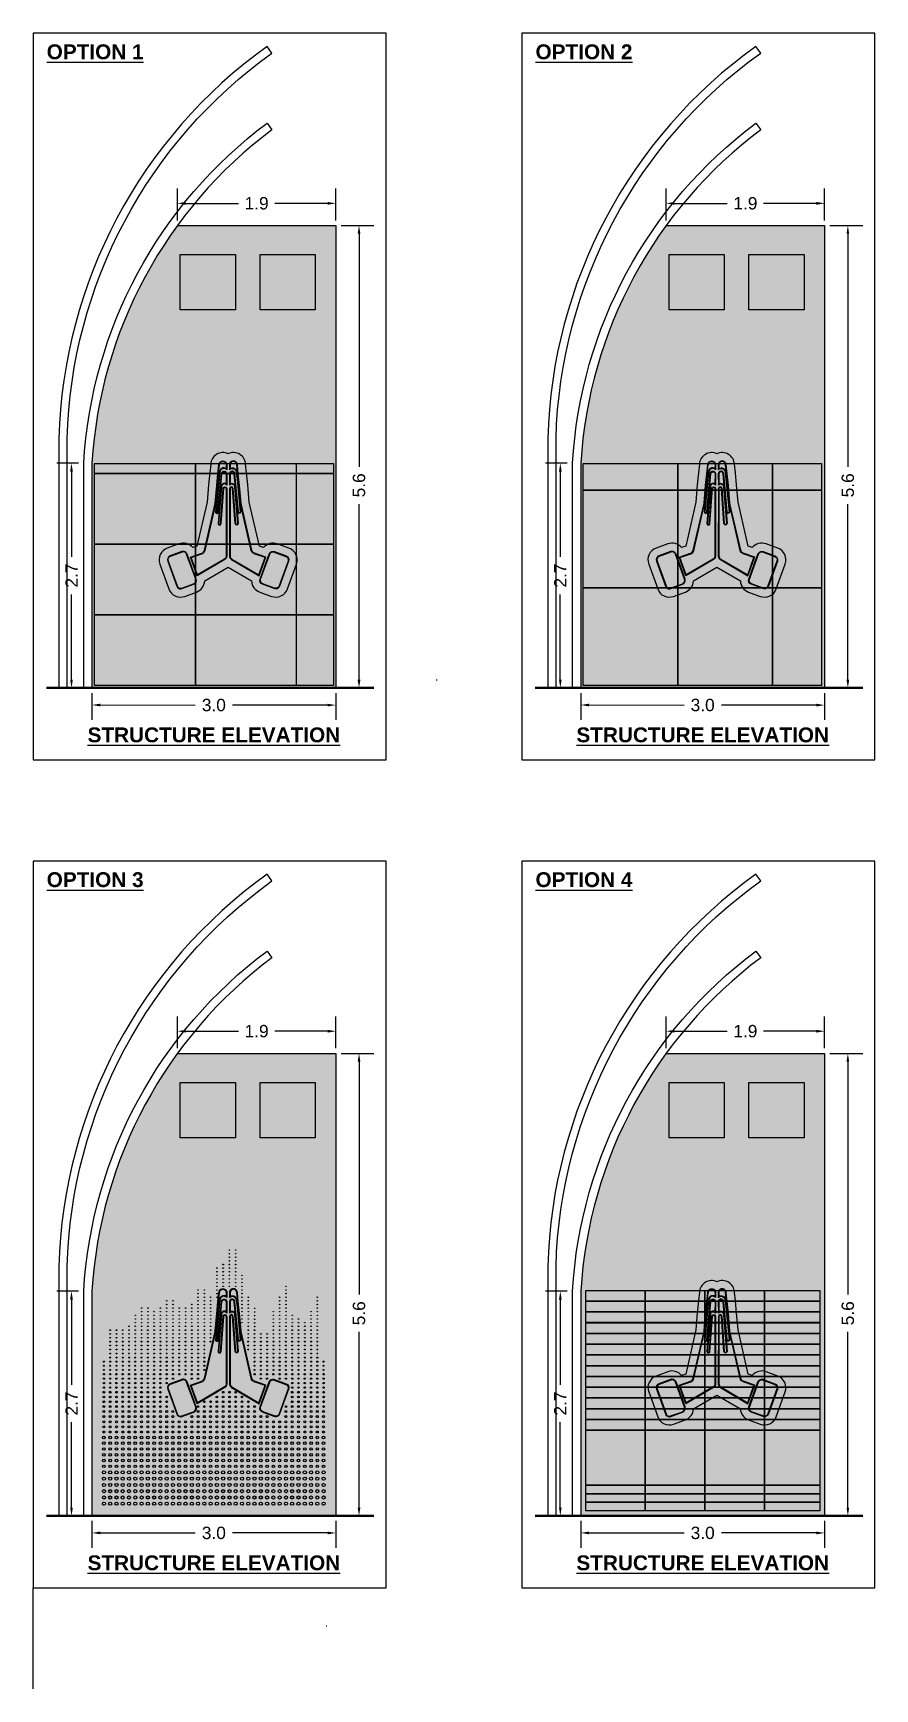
# Model space of a CAD drawing. Header units: metres. Extents: x 6 to 601, y -20 to 118.
# Drawn here: x 38.02 to 48.22, y 73.74 to 93.8 of the extents above; entities that cross this region are included whole.
import ezdxf

# ---------------------------------------------------------------- set-up
doc = ezdxf.new("R2010")
doc.units = ezdxf.units.M
doc.header["$MEASUREMENT"] = 0
doc.header["$XCLIPFRAME"] = 2
doc.layers.add('picture layer', color=7, linetype='Continuous', true_color=0xffffff)
doc.layers.add('ProfileEdges', color=7, linetype='Continuous')
doc.styles.add('AR', font='arial.ttf')
doc.styles.get("Standard").update_dxf_attribs({"font": 'arial.ttf'})
doc.dimstyles.get("Standard").update_dxf_attribs({"dimtxt": 0.18, "dimasz": 0.18, "dimexe": 0.18, "dimexo": 0.0625, "dimgap": 0.09, "dimtad": 0, "dimdec": 4, "dimzin": 0, "dimdsep": 46, "dimtxsty": 'Standard', "dimcen": 0.09, "dimadec": 0, "dimazin": 0, "dimtfac": 1, "dimtdec": 4, "dimtofl": 0, "dimtmove": 0, "dimatfit": 3, "dimfxl": 1, "dimtolj": 1, "dimtzin": 0, "dimarcsym": 0})
picture_1 = doc.add_image_def('image10.jpg', size_in_pixel=(376, 280))
picture_2 = doc.add_image_def('image11.jpg', size_in_pixel=(260, 280))
picture_3 = doc.add_image_def('image12.jpg', size_in_pixel=(282, 280))

msp = doc.modelspace()

# ---------------------------------------------------------------- texts
at = {"layer": 'ProfileEdges', "char_height": 0.18, "attachment_point": 1, "style": 'AR'}
for s, insert in [('{\\fArial|b1|i0|c0|p34;\\LOPTION 1}', (38.189, 93.661)), ('{\\fArial|b1|i0|c0|p34;\\LOPTION 2}', (44.108, 93.661)), ('{\\fArial|b1|i0|c0|p34;\\LSTRUCTURE ELEVATION}', (38.684, 85.386)), ('{\\fArial|b1|i0|c0|p34;\\LSTRUCTURE ELEVATION}', (44.603, 85.386)), ('{\\fArial|b1|i0|c0|p34;\\LOPTION 3}', (38.189, 83.632)), ('{\\fArial|b1|i0|c0|p34;\\LOPTION 4}', (44.108, 83.632)), ('{\\fArial|b1|i0|c0|p34;\\LSTRUCTURE ELEVATION}', (38.684, 75.356)), ('{\\fArial|b1|i0|c0|p34;\\LSTRUCTURE ELEVATION}', (44.603, 75.356))]:
    msp.add_mtext_dynamic_manual_height_columns(s, width=8.96778, gutter_width=1, heights=[0], dxfattribs=dict(at, insert=insert))

# ---------------------------------------------------------------- blocks, each defined once
blk = doc.blocks.new('*D597')
at = {"color": 0, "lineweight": -2, "transparency": 16777216}
for p, q in [((41.753, 81.436), (42.151, 81.436)), ((41.971, 81.336), (41.971, 78.516)), ((41.971, 75.936), (41.971, 78.063)), ((41.753, 75.836), (42.151, 75.836))]:
    blk.add_line(p, q, dxfattribs=at)
at = {"color": 0, "transparency": 16777216}
for points in [[(41.954, 81.336), (41.988, 81.336), (41.971, 81.436)], [(41.954, 75.936), (41.988, 75.936), (41.971, 75.836)]]:
    blk.add_solid(points, dxfattribs=at)
at = {"layer": 'Defpoints', "color": 0, "transparency": 16777216}
for p in [(41.69, 81.436), (41.69, 75.836), (41.971, 75.836)]:
    blk.add_point(p, dxfattribs=at)
at = {"color": 0, "transparency": 16777216, "insert": (41.971, 78.289), "char_height": 0.15, "attachment_point": 5, "rotation": 90}
blk.add_mtext('\\A1;5.6', dxfattribs=at)
blk = doc.blocks.new('*D598')
at = {"color": 0, "lineweight": -2, "transparency": 16777216}
for p, q in [((38.737, 75.774), (38.737, 75.448)), ((38.837, 75.628), (39.987, 75.628)), ((41.59, 75.628), (40.44, 75.628)), ((41.69, 75.773), (41.69, 75.448))]:
    blk.add_line(p, q, dxfattribs=at)
at = {"color": 0, "transparency": 16777216}
for points in [[(38.837, 75.645), (38.837, 75.612), (38.737, 75.628)], [(41.59, 75.644), (41.59, 75.611), (41.69, 75.628)]]:
    blk.add_solid(points, dxfattribs=at)
at = {"layer": 'Defpoints', "color": 0, "transparency": 16777216}
for p in [(38.737, 75.836), (41.69, 75.836), (41.69, 75.628)]:
    blk.add_point(p, dxfattribs=at)
at = {"color": 0, "transparency": 16777216, "insert": (40.213, 75.628), "char_height": 0.15, "attachment_point": 5, "rotation": 359.9843}
blk.add_mtext('\\A1;3.0', dxfattribs=at)
blk = doc.blocks.new('*D599')
at = {"color": 0, "lineweight": -2, "transparency": 16777216}
for p, q in [((39.771, 81.499), (39.771, 81.886)), ((41.69, 81.499), (41.69, 81.886)), ((39.871, 81.706), (40.511, 81.706)), ((41.59, 81.706), (40.95, 81.706))]:
    blk.add_line(p, q, dxfattribs=at)
at = {"color": 0, "transparency": 16777216}
for points in [[(39.871, 81.723), (39.871, 81.689), (39.771, 81.706)], [(41.59, 81.723), (41.59, 81.689), (41.69, 81.706)]]:
    blk.add_solid(points, dxfattribs=at)
at = {"layer": 'Defpoints', "color": 0, "transparency": 16777216}
for p in [(41.69, 81.706), (39.771, 81.436), (41.69, 81.436)]:
    blk.add_point(p, dxfattribs=at)
at = {"color": 0, "transparency": 16777216, "insert": (40.731, 81.706), "char_height": 0.15, "attachment_point": 5}
blk.add_mtext('\\A1;1.9', dxfattribs=at)
blk = doc.blocks.new('*D596')
at = {"color": 0, "lineweight": -2, "transparency": 16777216}
for p, q in [((38.575, 78.556), (38.31, 78.556)), ((38.49, 78.456), (38.49, 77.424)), ((38.49, 75.936), (38.49, 76.969)), ((38.575, 75.836), (38.31, 75.836))]:
    blk.add_line(p, q, dxfattribs=at)
at = {"color": 0, "transparency": 16777216}
for points in [[(38.473, 78.456), (38.506, 78.456), (38.49, 78.556)], [(38.473, 75.936), (38.506, 75.936), (38.49, 75.836)]]:
    blk.add_solid(points, dxfattribs=at)
at = {"layer": 'Defpoints', "color": 0, "transparency": 16777216}
for p in [(38.637, 78.556), (38.49, 75.836), (38.637, 75.836)]:
    blk.add_point(p, dxfattribs=at)
at = {"color": 0, "transparency": 16777216, "insert": (38.49, 77.196), "char_height": 0.15, "attachment_point": 5, "rotation": 90}
blk.add_mtext('\\A1;2.7', dxfattribs=at)
blk = doc.blocks.new('logo')
at = {"true_color": 0xffffff, "transparency": 33554661}
h = blk.add_hatch(color=7, dxfattribs=at)
h.dxf.hatch_style = 1
h.paths.add_polyline_path([(118.233, 83.06), (117.566, 83.06), (117.566, 82.39), (118.233, 82.39)])
blk.add_lwpolyline([(117.566, 83.06), (118.233, 83.06), (118.233, 82.39), (117.566, 82.39)], close=True)
blk = doc.blocks.new('*D601')
at = {"color": 0, "lineweight": -2, "transparency": 16777216}
for p, q in [((41.753, 91.466), (42.151, 91.466)), ((41.971, 91.366), (41.971, 88.545)), ((41.971, 85.965), (41.971, 88.092)), ((41.753, 85.865), (42.151, 85.865))]:
    blk.add_line(p, q, dxfattribs=at)
at = {"color": 0, "transparency": 16777216}
for points in [[(41.954, 91.366), (41.988, 91.366), (41.971, 91.466)], [(41.954, 85.965), (41.988, 85.965), (41.971, 85.865)]]:
    blk.add_solid(points, dxfattribs=at)
at = {"layer": 'Defpoints', "color": 0, "transparency": 16777216}
for p in [(41.69, 91.466), (41.69, 85.865), (41.971, 85.865)]:
    blk.add_point(p, dxfattribs=at)
at = {"color": 0, "transparency": 16777216, "insert": (41.971, 88.319), "char_height": 0.15, "attachment_point": 5, "rotation": 90}
blk.add_mtext('\\A1;5.6', dxfattribs=at)
blk = doc.blocks.new('*D602')
at = {"color": 0, "lineweight": -2, "transparency": 16777216}
for p, q in [((38.737, 85.803), (38.737, 85.478)), ((38.837, 85.658), (39.987, 85.657)), ((41.59, 85.657), (40.44, 85.657)), ((41.69, 85.802), (41.69, 85.477))]:
    blk.add_line(p, q, dxfattribs=at)
at = {"color": 0, "transparency": 16777216}
for points in [[(38.837, 85.674), (38.837, 85.641), (38.737, 85.658)], [(41.59, 85.673), (41.59, 85.64), (41.69, 85.657)]]:
    blk.add_solid(points, dxfattribs=at)
at = {"layer": 'Defpoints', "color": 0, "transparency": 16777216}
for p in [(38.737, 85.866), (41.69, 85.865), (41.69, 85.657)]:
    blk.add_point(p, dxfattribs=at)
at = {"color": 0, "transparency": 16777216, "insert": (40.213, 85.657), "char_height": 0.15, "attachment_point": 5, "rotation": 359.9843}
blk.add_mtext('\\A1;3.0', dxfattribs=at)
blk = doc.blocks.new('*D603')
at = {"color": 0, "lineweight": -2, "transparency": 16777216}
for p, q in [((39.771, 91.528), (39.771, 91.915)), ((41.69, 91.528), (41.69, 91.915)), ((39.871, 91.735), (40.511, 91.735)), ((41.59, 91.735), (40.95, 91.735))]:
    blk.add_line(p, q, dxfattribs=at)
at = {"color": 0, "transparency": 16777216}
for points in [[(39.871, 91.752), (39.871, 91.718), (39.771, 91.735)], [(41.59, 91.752), (41.59, 91.718), (41.69, 91.735)]]:
    blk.add_solid(points, dxfattribs=at)
at = {"layer": 'Defpoints', "color": 0, "transparency": 16777216}
for p in [(41.69, 91.735), (39.771, 91.466), (41.69, 91.466)]:
    blk.add_point(p, dxfattribs=at)
at = {"color": 0, "transparency": 16777216, "insert": (40.731, 91.735), "char_height": 0.15, "attachment_point": 5}
blk.add_mtext('\\A1;1.9', dxfattribs=at)
blk = doc.blocks.new('*D604')
at = {"color": 0, "lineweight": -2, "transparency": 16777216}
for p, q in [((38.575, 88.586), (38.31, 88.586)), ((38.49, 88.486), (38.49, 87.453)), ((38.49, 85.966), (38.49, 86.998)), ((38.575, 85.866), (38.31, 85.866))]:
    blk.add_line(p, q, dxfattribs=at)
at = {"color": 0, "transparency": 16777216}
for points in [[(38.473, 88.486), (38.506, 88.486), (38.49, 88.586)], [(38.473, 85.966), (38.506, 85.966), (38.49, 85.866)]]:
    blk.add_solid(points, dxfattribs=at)
at = {"layer": 'Defpoints', "color": 0, "transparency": 16777216}
for p in [(38.637, 88.586), (38.49, 85.866), (38.637, 85.866)]:
    blk.add_point(p, dxfattribs=at)
at = {"color": 0, "transparency": 16777216, "insert": (38.49, 87.226), "char_height": 0.15, "attachment_point": 5, "rotation": 90}
blk.add_mtext('\\A1;2.7', dxfattribs=at)
blk = doc.blocks.new('*D606')
at = {"color": 0, "lineweight": -2, "transparency": 16777216}
for p, q in [((47.671, 91.466), (48.07, 91.466)), ((47.89, 91.366), (47.89, 88.545)), ((47.89, 85.965), (47.89, 88.092)), ((47.671, 85.865), (48.07, 85.865))]:
    blk.add_line(p, q, dxfattribs=at)
at = {"color": 0, "transparency": 16777216}
for points in [[(47.873, 91.366), (47.906, 91.366), (47.89, 91.466)], [(47.873, 85.965), (47.906, 85.965), (47.89, 85.865)]]:
    blk.add_solid(points, dxfattribs=at)
at = {"layer": 'Defpoints', "color": 0, "transparency": 16777216}
for p in [(47.609, 91.466), (47.609, 85.865), (47.89, 85.865)]:
    blk.add_point(p, dxfattribs=at)
at = {"color": 0, "transparency": 16777216, "insert": (47.89, 88.319), "char_height": 0.15, "attachment_point": 5, "rotation": 90}
blk.add_mtext('\\A1;5.6', dxfattribs=at)
blk = doc.blocks.new('*D607')
at = {"color": 0, "lineweight": -2, "transparency": 16777216}
for p, q in [((44.656, 85.803), (44.656, 85.478)), ((44.756, 85.658), (45.906, 85.657)), ((47.509, 85.657), (46.358, 85.657)), ((47.609, 85.802), (47.609, 85.477))]:
    blk.add_line(p, q, dxfattribs=at)
at = {"color": 0, "transparency": 16777216}
for points in [[(44.756, 85.674), (44.756, 85.641), (44.656, 85.658)], [(47.509, 85.673), (47.509, 85.64), (47.609, 85.657)]]:
    blk.add_solid(points, dxfattribs=at)
at = {"layer": 'Defpoints', "color": 0, "transparency": 16777216}
for p in [(44.656, 85.866), (47.609, 85.865), (47.609, 85.657)]:
    blk.add_point(p, dxfattribs=at)
at = {"color": 0, "transparency": 16777216, "insert": (46.132, 85.657), "char_height": 0.15, "attachment_point": 5, "rotation": 359.9843}
blk.add_mtext('\\A1;3.0', dxfattribs=at)
blk = doc.blocks.new('*D608')
at = {"color": 0, "lineweight": -2, "transparency": 16777216}
for p, q in [((45.69, 91.528), (45.69, 91.915)), ((47.609, 91.528), (47.609, 91.915)), ((45.79, 91.735), (46.43, 91.735)), ((47.509, 91.735), (46.869, 91.735))]:
    blk.add_line(p, q, dxfattribs=at)
at = {"color": 0, "transparency": 16777216}
for points in [[(45.79, 91.752), (45.79, 91.718), (45.69, 91.735)], [(47.509, 91.752), (47.509, 91.718), (47.609, 91.735)]]:
    blk.add_solid(points, dxfattribs=at)
at = {"layer": 'Defpoints', "color": 0, "transparency": 16777216}
for p in [(47.609, 91.735), (45.69, 91.466), (47.609, 91.466)]:
    blk.add_point(p, dxfattribs=at)
at = {"color": 0, "transparency": 16777216, "insert": (46.649, 91.735), "char_height": 0.15, "attachment_point": 5}
blk.add_mtext('\\A1;1.9', dxfattribs=at)
blk = doc.blocks.new('*D609')
at = {"color": 0, "lineweight": -2, "transparency": 16777216}
for p, q in [((44.493, 88.586), (44.228, 88.586)), ((44.408, 88.486), (44.408, 87.453)), ((44.408, 85.966), (44.408, 86.998)), ((44.493, 85.866), (44.228, 85.866))]:
    blk.add_line(p, q, dxfattribs=at)
at = {"color": 0, "transparency": 16777216}
for points in [[(44.392, 88.486), (44.425, 88.486), (44.408, 88.586)], [(44.392, 85.966), (44.425, 85.966), (44.408, 85.866)]]:
    blk.add_solid(points, dxfattribs=at)
at = {"layer": 'Defpoints', "color": 0, "transparency": 16777216}
for p in [(44.556, 88.586), (44.408, 85.866), (44.556, 85.866)]:
    blk.add_point(p, dxfattribs=at)
at = {"color": 0, "transparency": 16777216, "insert": (44.408, 87.226), "char_height": 0.15, "attachment_point": 5, "rotation": 90}
blk.add_mtext('\\A1;2.7', dxfattribs=at)
blk = doc.blocks.new('*D610')
at = {"color": 0, "lineweight": -2, "transparency": 16777216}
for p, q in [((47.671, 81.436), (48.07, 81.436)), ((47.89, 81.336), (47.89, 78.516)), ((47.89, 75.936), (47.89, 78.063)), ((47.671, 75.836), (48.07, 75.836))]:
    blk.add_line(p, q, dxfattribs=at)
at = {"color": 0, "transparency": 16777216}
for points in [[(47.873, 81.336), (47.906, 81.336), (47.89, 81.436)], [(47.873, 75.936), (47.906, 75.936), (47.89, 75.836)]]:
    blk.add_solid(points, dxfattribs=at)
at = {"layer": 'Defpoints', "color": 0, "transparency": 16777216}
for p in [(47.609, 81.436), (47.609, 75.836), (47.89, 75.836)]:
    blk.add_point(p, dxfattribs=at)
at = {"color": 0, "transparency": 16777216, "insert": (47.89, 78.289), "char_height": 0.15, "attachment_point": 5, "rotation": 90}
blk.add_mtext('\\A1;5.6', dxfattribs=at)
blk = doc.blocks.new('*D611')
at = {"color": 0, "lineweight": -2, "transparency": 16777216}
for p, q in [((44.656, 75.774), (44.656, 75.448)), ((44.756, 75.628), (45.906, 75.628)), ((47.509, 75.628), (46.358, 75.628)), ((47.609, 75.773), (47.609, 75.448))]:
    blk.add_line(p, q, dxfattribs=at)
at = {"color": 0, "transparency": 16777216}
for points in [[(44.756, 75.645), (44.756, 75.612), (44.656, 75.628)], [(47.509, 75.644), (47.509, 75.611), (47.609, 75.628)]]:
    blk.add_solid(points, dxfattribs=at)
at = {"layer": 'Defpoints', "color": 0, "transparency": 16777216}
for p in [(44.656, 75.836), (47.609, 75.836), (47.609, 75.628)]:
    blk.add_point(p, dxfattribs=at)
at = {"color": 0, "transparency": 16777216, "insert": (46.132, 75.628), "char_height": 0.15, "attachment_point": 5, "rotation": 359.9843}
blk.add_mtext('\\A1;3.0', dxfattribs=at)
blk = doc.blocks.new('*D612')
at = {"color": 0, "lineweight": -2, "transparency": 16777216}
for p, q in [((45.69, 81.499), (45.69, 81.886)), ((47.609, 81.499), (47.609, 81.886)), ((45.79, 81.706), (46.43, 81.706)), ((47.509, 81.706), (46.869, 81.706))]:
    blk.add_line(p, q, dxfattribs=at)
at = {"color": 0, "transparency": 16777216}
for points in [[(45.79, 81.723), (45.79, 81.689), (45.69, 81.706)], [(47.509, 81.723), (47.509, 81.689), (47.609, 81.706)]]:
    blk.add_solid(points, dxfattribs=at)
at = {"layer": 'Defpoints', "color": 0, "transparency": 16777216}
for p in [(47.609, 81.706), (45.69, 81.436), (47.609, 81.436)]:
    blk.add_point(p, dxfattribs=at)
at = {"color": 0, "transparency": 16777216, "insert": (46.649, 81.706), "char_height": 0.15, "attachment_point": 5}
blk.add_mtext('\\A1;1.9', dxfattribs=at)
blk = doc.blocks.new('*D613')
at = {"color": 0, "lineweight": -2, "transparency": 16777216}
for p, q in [((44.493, 78.556), (44.228, 78.556)), ((44.408, 78.456), (44.408, 77.424)), ((44.408, 75.936), (44.408, 76.969)), ((44.493, 75.836), (44.228, 75.836))]:
    blk.add_line(p, q, dxfattribs=at)
at = {"color": 0, "transparency": 16777216}
for points in [[(44.392, 78.456), (44.425, 78.456), (44.408, 78.556)], [(44.392, 75.936), (44.425, 75.936), (44.408, 75.836)]]:
    blk.add_solid(points, dxfattribs=at)
at = {"layer": 'Defpoints', "color": 0, "transparency": 16777216}
for p in [(44.556, 78.556), (44.408, 75.836), (44.556, 75.836)]:
    blk.add_point(p, dxfattribs=at)
at = {"color": 0, "transparency": 16777216, "insert": (44.408, 77.196), "char_height": 0.15, "attachment_point": 5, "rotation": 90}
blk.add_mtext('\\A1;2.7', dxfattribs=at)

# ---------------------------------------------------------------- dimensions: what is measured, and where the dimension line sits
at = {"color": 251, "true_color": 0x636466}
for p1, p2, distance, picture, middle in [((39.771, 91.466), (41.69, 91.466), 0.269, '*D603', (40.731, 91.735)), ((45.69, 91.466), (47.609, 91.466), 0.269, '*D608', (46.649, 91.735)), ((38.637, 88.586), (38.637, 85.866), -0.147, '*D604', (38.49, 87.226)), ((44.556, 88.586), (44.556, 85.866), -0.147, '*D609', (44.408, 87.226)), ((38.737, 85.866), (41.69, 85.865), -0.208, '*D602', (40.213, 85.657)), ((44.656, 85.866), (47.609, 85.865), -0.208, '*D607', (46.132, 85.657)), ((39.771, 81.436), (41.69, 81.436), 0.269, '*D599', (40.731, 81.706)), ((45.69, 81.436), (47.609, 81.436), 0.269, '*D612', (46.649, 81.706)), ((38.637, 78.556), (38.637, 75.836), -0.147, '*D596', (38.49, 77.196)), ((44.556, 78.556), (44.556, 75.836), -0.147, '*D613', (44.408, 77.196)), ((38.737, 75.836), (41.69, 75.836), -0.208, '*D598', (40.213, 75.628)), ((44.656, 75.836), (47.609, 75.836), -0.208, '*D611', (46.132, 75.628))]:
    dim = msp.add_aligned_dim(p1=p1, p2=p2, distance=distance, dimstyle='Standard', override={"dimtxt": 0.15, "dimasz": 0.1, "dimdec": 1, "dimtdec": 1}, dxfattribs=at)
    dim.commit()
    dim.dimension.update_dxf_attribs({"geometry": picture, "text_midpoint": middle})
for base, p1, p2, picture, middle in [((41.971, 85.865), (41.69, 91.466), (41.69, 85.865), '*D601', (41.971, 88.319)), ((47.89, 85.865), (47.609, 91.466), (47.609, 85.865), '*D606', (47.89, 88.319)), ((41.971, 75.836), (41.69, 81.436), (41.69, 75.836), '*D597', (41.971, 78.289)), ((47.89, 75.836), (47.609, 81.436), (47.609, 75.836), '*D610', (47.89, 78.289))]:
    dim = msp.add_linear_dim(base=base, p1=p1, p2=p2, angle=270, dimstyle='Standard', override={"dimtxt": 0.15, "dimasz": 0.1, "dimdec": 1, "dimtdec": 1}, dxfattribs=at)
    dim.commit()
    dim.dimension.update_dxf_attribs({"geometry": picture, "text_midpoint": middle, "dimtype": 161})

# ---------------------------------------------------------------- hatches: boundary and pattern name
at = {"lineweight": 0, "true_color": 0xcd6928, "transparency": 33554534}
h = msp.add_hatch(color=32, dxfattribs=at)
h.dxf.hatch_style = 1
h.paths.add_polyline_path([(41.69, 91.466), (39.771, 91.466, 0.143152), (38.737, 88.587), (38.737, 85.866), (41.69, 85.865)])
h = msp.add_hatch(color=32, dxfattribs=at)
h.dxf.hatch_style = 1
h.paths.add_polyline_path([(47.609, 91.466), (45.69, 91.466, 0.143152), (44.656, 88.587), (44.656, 85.866), (47.609, 85.865)])
h = msp.add_hatch(color=32, dxfattribs=at)
h.dxf.hatch_style = 1
h.paths.add_polyline_path([(41.69, 81.436), (39.771, 81.436, 0.143152), (38.737, 78.558), (38.737, 75.836), (41.69, 75.836)])
h = msp.add_hatch(color=32, dxfattribs=at)
h.dxf.hatch_style = 1
h.paths.add_polyline_path([(47.609, 81.436), (45.69, 81.436, 0.143152), (44.656, 78.558), (44.656, 75.836), (47.609, 75.836)])
at = {"layer": 'picture layer', "true_color": 0xffffff, "transparency": 33554687}
h = msp.add_hatch(color=7, dxfattribs=at)
h.dxf.hatch_style = 1
h.paths.add_polyline_path([(41.123, 87.558), (40.981, 87.61, 0.316611), (40.814, 87.565), (40.764, 87.582), (40.641, 88.116), (40.623, 88.324), (40.609, 88.471), (40.598, 88.574, 0.537345), (40.386, 88.701, 0.537345), (40.175, 88.574), (40.163, 88.471), (40.149, 88.324), (40.131, 88.116), (40.008, 87.582), (39.958, 87.565, 0.316611), (39.791, 87.61), (39.649, 87.558, 0.412914), (39.559, 87.366), (39.669, 87.064, 0.414926), (39.861, 86.974), (40.004, 87.026, 0.304725), (40.102, 87.161), (40.386, 87.328), (40.67, 87.161, 0.304725), (40.768, 87.026), (40.911, 86.974, 0.414926), (41.104, 87.064), (41.213, 87.366, 0.412914)])
h = msp.add_hatch(color=7, dxfattribs=at)
h.dxf.hatch_style = 1
h.paths.add_polyline_path([(47.042, 87.558), (46.899, 87.61, 0.316611), (46.733, 87.565), (46.683, 87.582), (46.56, 88.116), (46.542, 88.324), (46.528, 88.471), (46.516, 88.574, 0.537345), (46.305, 88.701, 0.537345), (46.093, 88.574), (46.082, 88.471), (46.067, 88.324), (46.05, 88.116), (45.927, 87.582), (45.877, 87.565, 0.316611), (45.71, 87.61), (45.568, 87.558, 0.412914), (45.478, 87.366), (45.587, 87.064, 0.414926), (45.78, 86.974), (45.922, 87.026, 0.304725), (46.021, 87.161), (46.305, 87.328), (46.588, 87.161, 0.304725), (46.687, 87.026), (46.83, 86.974, 0.414926), (47.022, 87.064), (47.131, 87.366, 0.412914)])
h = msp.add_hatch(color=7, dxfattribs=at)
h.dxf.hatch_style = 1
h.paths.add_polyline_path([(40.37, 88.457), (40.369, 88.32, 1.340844), (40.325, 88.274), (40.325, 88.28, -0.999764), (40.369, 88.28), (40.369, 87.463, -0.265769), (40.345, 87.42), (40.01, 87.223), (39.929, 87.45), (40.067, 87.496, 0.26009), (40.099, 87.532), (40.229, 88.097, 0.035319), (40.23, 88.104), (40.248, 88.315), (40.263, 88.46), (40.274, 88.567, -1.002438), (40.37, 88.567), (40.37, 88.508, 0.686871), (40.287, 88.476), (40.304, 88.461, -0.942929)])
h.paths.add_polyline_path([(39.89, 87.486, 0.415093), (39.826, 87.516), (39.683, 87.464, 0.412914), (39.654, 87.4), (39.763, 87.098, 0.414926), (39.827, 87.068), (39.97, 87.12, 0.413923), (39.999, 87.184)])
h = msp.add_hatch(color=7, dxfattribs=at)
h.dxf.hatch_style = 1
h.paths.add_polyline_path([(40.403, 88.28, -0.999764), (40.447, 88.28), (40.478, 87.856, 1), (40.501, 87.856), (40.465, 88.303, 0.772031), (40.403, 88.32), (40.402, 88.457, -1), (40.468, 88.457), (40.51, 87.999), (40.51, 87.998, 1.012801), (40.532, 87.998), (40.495, 88.394), (40.485, 88.476, 0.686871), (40.402, 88.508), (40.402, 88.567, -1.002438), (40.498, 88.567), (40.509, 88.46), (40.524, 88.315), (40.542, 88.104, 0.035319), (40.543, 88.097), (40.673, 87.532, 0.26009), (40.705, 87.496), (40.843, 87.45), (40.762, 87.223), (40.427, 87.42, -0.265769), (40.403, 87.463)])
h.paths.add_polyline_path([(40.882, 87.486, -0.415093), (40.946, 87.516), (41.089, 87.464, -0.412914), (41.119, 87.4), (41.01, 87.098, -0.414926), (40.945, 87.068), (40.803, 87.12, -0.413923), (40.773, 87.184)])
h = msp.add_hatch(color=7, dxfattribs=at)
h.dxf.hatch_style = 1
h.paths.add_polyline_path([(46.289, 88.457), (46.288, 88.32, 1.340844), (46.244, 88.274), (46.244, 88.28, -0.999764), (46.288, 88.28), (46.288, 87.463, -0.265769), (46.263, 87.42), (45.929, 87.223), (45.848, 87.45), (45.985, 87.496, 0.26009), (46.018, 87.532), (46.148, 88.097, 0.035319), (46.149, 88.104), (46.167, 88.315), (46.181, 88.46), (46.193, 88.567, -1.002438), (46.289, 88.567), (46.288, 88.508, 0.686871), (46.205, 88.476), (46.223, 88.461, -0.942929)])
h.paths.add_polyline_path([(45.809, 87.486, 0.415093), (45.744, 87.516), (45.602, 87.464, 0.412914), (45.572, 87.4), (45.681, 87.098, 0.414926), (45.745, 87.068), (45.888, 87.12, 0.413923), (45.918, 87.184)])
h = msp.add_hatch(color=7, dxfattribs=at)
h.dxf.hatch_style = 1
h.paths.add_polyline_path([(46.322, 88.28, -0.999764), (46.366, 88.28), (46.397, 87.856, 1), (46.42, 87.856), (46.384, 88.303, 0.772031), (46.322, 88.32), (46.321, 88.457, -1), (46.387, 88.457), (46.428, 87.999), (46.428, 87.998, 1.012801), (46.451, 87.998), (46.414, 88.394), (46.404, 88.476, 0.686871), (46.321, 88.508), (46.321, 88.567, -1.002438), (46.416, 88.567), (46.428, 88.46), (46.443, 88.315), (46.46, 88.104, 0.035319), (46.462, 88.097), (46.592, 87.532, 0.26009), (46.624, 87.496), (46.762, 87.45), (46.68, 87.223), (46.346, 87.42, -0.265769), (46.321, 87.463)])
h.paths.add_polyline_path([(46.801, 87.486, -0.415093), (46.865, 87.516), (47.007, 87.464, -0.412914), (47.037, 87.4), (46.928, 87.098, -0.414926), (46.864, 87.068), (46.721, 87.12, -0.413923), (46.691, 87.184)])
h = msp.add_hatch(color=7, dxfattribs=at)
h.dxf.hatch_style = 1
h.paths.add_polyline_path([(47.042, 77.528), (46.899, 77.581, 0.316611), (46.733, 77.536), (46.683, 77.553), (46.56, 78.087), (46.542, 78.295), (46.528, 78.441), (46.516, 78.545, 0.537345), (46.305, 78.671, 0.537345), (46.093, 78.545), (46.082, 78.441), (46.067, 78.295), (46.05, 78.087), (45.927, 77.553), (45.877, 77.536, 0.316611), (45.71, 77.581), (45.568, 77.528, 0.412914), (45.478, 77.337), (45.587, 77.035, 0.414926), (45.78, 76.945), (45.922, 76.997, 0.304725), (46.021, 77.132), (46.305, 77.299), (46.588, 77.132, 0.304725), (46.687, 76.997), (46.83, 76.945, 0.414926), (47.022, 77.035), (47.131, 77.337, 0.412914)])
h = msp.add_hatch(color=7, dxfattribs=at)
h.dxf.hatch_style = 1
h.paths.add_polyline_path([(46.322, 78.251, -0.999764), (46.366, 78.251), (46.397, 77.827, 1), (46.42, 77.827), (46.384, 78.274, 0.772031), (46.322, 78.291), (46.321, 78.428, -1), (46.387, 78.428), (46.428, 77.97), (46.428, 77.969, 1.012801), (46.451, 77.969), (46.414, 78.365), (46.404, 78.447, 0.686871), (46.321, 78.479), (46.321, 78.538, -1.002438), (46.416, 78.538), (46.428, 78.431), (46.443, 78.286), (46.46, 78.075, 0.035319), (46.462, 78.068), (46.592, 77.503, 0.26009), (46.624, 77.467), (46.762, 77.42), (46.68, 77.194), (46.346, 77.391, -0.265769), (46.321, 77.434)])
h.paths.add_polyline_path([(46.801, 77.457, -0.415093), (46.865, 77.487), (47.007, 77.435, -0.412914), (47.037, 77.371), (46.928, 77.069, -0.414926), (46.864, 77.039), (46.721, 77.091, -0.413923), (46.691, 77.155)])
h = msp.add_hatch(color=7, dxfattribs=at)
h.dxf.hatch_style = 1
h.paths.add_polyline_path([(46.263, 77.391, 0.265769), (46.288, 77.434), (46.288, 78.251, 0.999764), (46.244, 78.251), (46.213, 77.827, -1), (46.19, 77.827), (46.181, 77.968, -0.972811), (46.159, 77.969), (46.149, 78.075, -0.033351), (46.148, 78.068), (46.018, 77.503, -0.26009), (45.985, 77.467), (45.848, 77.42), (45.929, 77.194)])
h.paths.add_polyline_path([(45.809, 77.457, 0.415093), (45.744, 77.487), (45.602, 77.435, 0.412914), (45.572, 77.371), (45.681, 77.069, 0.414926), (45.745, 77.039), (45.888, 77.091, 0.413923), (45.918, 77.155)])

# ---------------------------------------------------------------- linework, layer by layer
at = {"lineweight": 50}
for p, q in [((38.185, 85.866), (42.151, 85.865)), ((44.104, 85.866), (48.07, 85.865)), ((38.185, 75.836), (42.151, 75.836)), ((44.104, 75.836), (48.07, 75.836))]:
    msp.add_line(p, q, dxfattribs=at)
for p, q in [((42.903, 85.964), (42.918, 85.964)), ((38.025, 73.739), (38.025, 74.963)), ((41.575, 74.504), (41.583, 74.504))]:
    msp.add_line(p, q)
at = {"color": 7, "true_color": 0xffffff}
msp.add_line((42.903, 85.964), (42.918, 85.964), dxfattribs=at)
for points in [[(38.437, 86.465), (38.437, 88.886, -0.234388), (40.916, 93.555), (40.858, 93.637, 0.234515), (38.337, 88.886), (38.337, 86.465)], [(44.356, 86.465), (44.356, 88.886, -0.234388), (46.835, 93.555), (46.777, 93.637, 0.234515), (44.256, 88.886), (44.256, 86.465)], [(38.737, 88.587), (38.737, 85.866), (38.637, 85.866), (38.637, 86.465), (38.637, 88.586, -0.221146), (40.857, 92.706), (40.917, 92.626, 0.220805), (38.737, 88.586)], [(44.656, 88.587), (44.656, 85.866), (44.556, 85.866), (44.556, 86.465), (44.556, 88.586, -0.221146), (46.776, 92.706), (46.836, 92.626, 0.220805), (44.656, 88.586)], [(38.437, 76.436), (38.437, 78.856, -0.234388), (40.916, 83.526), (40.858, 83.608, 0.234515), (38.337, 78.856), (38.337, 76.436)], [(44.356, 76.436), (44.356, 78.856, -0.234388), (46.835, 83.526), (46.777, 83.608, 0.234515), (44.256, 78.856), (44.256, 76.436)], [(38.737, 78.558), (38.737, 75.836), (38.637, 75.836), (38.637, 76.436), (38.637, 78.556, -0.221146), (40.857, 82.677), (40.917, 82.596, 0.220805), (38.737, 78.556)], [(44.656, 78.558), (44.656, 75.836), (44.556, 75.836), (44.556, 76.436), (44.556, 78.556, -0.221146), (46.776, 82.677), (46.836, 82.596, 0.220805), (44.656, 78.556)]]:
    msp.add_lwpolyline(points, format="xyb")
for points in [[(40.37, 88.456), (40.369, 88.32, 0.772031), (40.307, 88.303), (40.271, 87.856, 1), (40.294, 87.856), (40.325, 88.28, -1), (40.369, 88.28), (40.369, 87.463, -0.265769), (40.345, 87.42), (40.01, 87.223), (39.929, 87.45), (40.067, 87.496, 0.26009), (40.099, 87.532), (40.229, 88.097, 0.035319), (40.23, 88.104), (40.248, 88.315), (40.263, 88.46), (40.274, 88.567), (40.274, 88.567, -1.002494), (40.37, 88.567), (40.37, 88.567), (40.37, 88.508, 0.686871), (40.287, 88.476), (40.277, 88.394), (40.24, 87.998, 1.012801), (40.262, 87.998), (40.262, 87.999), (40.304, 88.457, -1.006462)], [(40.363, 88.456), (40.362, 88.337, 0.594202), (40.3, 88.304), (40.264, 87.856, 1.000749), (40.301, 87.856), (40.332, 88.279, -1.007797), (40.362, 88.28), (40.362, 87.463, -0.265769), (40.341, 87.426), (40.014, 87.233), (39.938, 87.445), (40.069, 87.49, 0.26009), (40.106, 87.531), (40.236, 88.096, 0.035319), (40.237, 88.104), (40.255, 88.314), (40.27, 88.46), (40.281, 88.567, -1.007076), (40.363, 88.567), (40.363, 88.523, 0.582792), (40.28, 88.477), (40.27, 88.395), (40.233, 87.998, 1.011339), (40.269, 87.997), (40.269, 87.998), (40.311, 88.457, -1.01256)], [(40.402, 88.456), (40.403, 88.32, -0.772031), (40.465, 88.303), (40.501, 87.856, -1), (40.478, 87.856), (40.447, 88.28, 1), (40.403, 88.28), (40.403, 87.463, 0.265769), (40.427, 87.42), (40.762, 87.223), (40.843, 87.45), (40.705, 87.496, -0.26009), (40.673, 87.532), (40.543, 88.097, -0.035319), (40.542, 88.104), (40.524, 88.315), (40.509, 88.46), (40.498, 88.567), (40.498, 88.567, 1.002494), (40.402, 88.567), (40.402, 88.567), (40.402, 88.508, -0.686871), (40.485, 88.476), (40.495, 88.394), (40.532, 87.998, -1.012801), (40.51, 87.998), (40.51, 87.999), (40.468, 88.457, 1.006462)], [(40.409, 88.456), (40.41, 88.337, -0.594202), (40.472, 88.304), (40.508, 87.856, -1.000749), (40.471, 87.856), (40.44, 88.279, 1.007797), (40.41, 88.28), (40.41, 87.463, 0.265769), (40.431, 87.426), (40.758, 87.233), (40.834, 87.445), (40.703, 87.49, -0.26009), (40.666, 87.531), (40.536, 88.096, -0.035319), (40.535, 88.104), (40.517, 88.314), (40.502, 88.46), (40.491, 88.567, 1.007076), (40.409, 88.567), (40.409, 88.523, -0.582792), (40.492, 88.477), (40.502, 88.395), (40.539, 87.998, -1.011339), (40.503, 87.997), (40.503, 87.998), (40.461, 88.457, 1.01256)], [(46.289, 88.456), (46.288, 88.32, 0.772031), (46.226, 88.303), (46.19, 87.856, 1), (46.213, 87.856), (46.244, 88.28, -1), (46.288, 88.28), (46.288, 87.463, -0.265769), (46.263, 87.42), (45.929, 87.223), (45.848, 87.45), (45.985, 87.496, 0.26009), (46.018, 87.532), (46.148, 88.097, 0.035319), (46.149, 88.104), (46.167, 88.315), (46.181, 88.46), (46.193, 88.567), (46.193, 88.567, -1.002494), (46.289, 88.567), (46.289, 88.567), (46.288, 88.508, 0.686871), (46.205, 88.476), (46.196, 88.394), (46.159, 87.998, 1.012801), (46.181, 87.998), (46.181, 87.999), (46.222, 88.457, -1.006462)], [(46.282, 88.456), (46.281, 88.337, 0.594202), (46.219, 88.304), (46.183, 87.856, 1.000749), (46.22, 87.856), (46.251, 88.279, -1.007797), (46.281, 88.28), (46.281, 87.463, -0.265769), (46.26, 87.426), (45.933, 87.233), (45.857, 87.445), (45.988, 87.49, 0.26009), (46.025, 87.531), (46.155, 88.096, 0.035319), (46.156, 88.104), (46.174, 88.314), (46.188, 88.46), (46.2, 88.567, -1.007076), (46.282, 88.567), (46.281, 88.523, 0.582792), (46.198, 88.477), (46.189, 88.395), (46.152, 87.998, 1.011339), (46.188, 87.997), (46.188, 87.998), (46.229, 88.457, -1.01256)], [(46.321, 88.456), (46.322, 88.32, -0.772031), (46.384, 88.303), (46.42, 87.856, -1), (46.397, 87.856), (46.366, 88.28, 1), (46.322, 88.28), (46.321, 87.463, 0.265769), (46.346, 87.42), (46.68, 87.223), (46.762, 87.45), (46.624, 87.496, -0.26009), (46.592, 87.532), (46.462, 88.097, -0.035319), (46.46, 88.104), (46.443, 88.315), (46.428, 88.46), (46.416, 88.567), (46.416, 88.567, 1.002494), (46.321, 88.567), (46.321, 88.567), (46.321, 88.508, -0.686871), (46.404, 88.476), (46.414, 88.394), (46.451, 87.998, -1.012801), (46.428, 87.998), (46.428, 87.999), (46.387, 88.457, 1.006462)], [(46.328, 88.456), (46.329, 88.337, -0.594202), (46.391, 88.304), (46.427, 87.856, -1.000749), (46.39, 87.856), (46.359, 88.279, 1.007797), (46.329, 88.28), (46.328, 87.463, 0.265769), (46.35, 87.426), (46.677, 87.233), (46.753, 87.445), (46.622, 87.49, -0.26009), (46.585, 87.531), (46.455, 88.096, -0.035319), (46.453, 88.104), (46.436, 88.314), (46.421, 88.46), (46.409, 88.567, 1.007076), (46.328, 88.567), (46.328, 88.523, -0.582792), (46.411, 88.477), (46.421, 88.395), (46.458, 87.998, -1.011339), (46.421, 87.997), (46.421, 87.998), (46.38, 88.457, 1.01256)], [(39.654, 87.4), (39.763, 87.098, 0.414926), (39.827, 87.068), (39.97, 87.12, 0.413923), (39.999, 87.184), (39.89, 87.486, 0.415093), (39.826, 87.516), (39.683, 87.464, 0.412914)], [(39.66, 87.402), (39.769, 87.1, 0.414926), (39.824, 87.074), (39.967, 87.126, 0.413923), (39.993, 87.181), (39.883, 87.484, 0.415093), (39.828, 87.509), (39.686, 87.457, 0.412914)], [(41.119, 87.4), (41.01, 87.098, -0.414926), (40.945, 87.068), (40.803, 87.12, -0.413923), (40.773, 87.184), (40.882, 87.486, -0.415093), (40.946, 87.516), (41.089, 87.464, -0.412914)], [(41.112, 87.402), (41.003, 87.1, -0.414926), (40.948, 87.074), (40.805, 87.126, -0.413923), (40.779, 87.181), (40.889, 87.484, -0.415093), (40.944, 87.509), (41.086, 87.457, -0.412914)], [(45.572, 87.4), (45.681, 87.098, 0.414926), (45.745, 87.068), (45.888, 87.12, 0.413923), (45.918, 87.184), (45.809, 87.486, 0.415093), (45.744, 87.516), (45.602, 87.464, 0.412914)], [(45.579, 87.402), (45.688, 87.1, 0.414926), (45.743, 87.074), (45.886, 87.126, 0.413923), (45.912, 87.181), (45.802, 87.484, 0.415093), (45.747, 87.509), (45.605, 87.457, 0.412914)], [(47.037, 87.4), (46.928, 87.098, -0.414926), (46.864, 87.068), (46.721, 87.12, -0.413923), (46.691, 87.184), (46.801, 87.486, -0.415093), (46.865, 87.516), (47.007, 87.464, -0.412914)], [(47.031, 87.402), (46.922, 87.1, -0.414926), (46.866, 87.074), (46.724, 87.126, -0.413923), (46.698, 87.181), (46.807, 87.484, -0.415093), (46.863, 87.509), (47.005, 87.457, -0.412914)], [(40.37, 78.427), (40.369, 78.291, 0.772031), (40.307, 78.274), (40.271, 77.827, 1), (40.294, 77.827), (40.325, 78.251, -1), (40.369, 78.251), (40.369, 77.434, -0.265769), (40.345, 77.391), (40.01, 77.194), (39.929, 77.42), (40.067, 77.467, 0.26009), (40.099, 77.503), (40.229, 78.068, 0.035319), (40.23, 78.075), (40.248, 78.286), (40.263, 78.431), (40.274, 78.538), (40.274, 78.538, -1.002494), (40.37, 78.538), (40.37, 78.538), (40.37, 78.479, 0.686871), (40.287, 78.447), (40.277, 78.365), (40.24, 77.969, 1.012801), (40.262, 77.969), (40.262, 77.97), (40.304, 78.428, -1.006462)], [(40.363, 78.427), (40.362, 78.308, 0.594202), (40.3, 78.275), (40.264, 77.827, 1.000749), (40.301, 77.827), (40.332, 78.25, -1.007797), (40.362, 78.251), (40.362, 77.434, -0.265769), (40.341, 77.397), (40.014, 77.204), (39.938, 77.416), (40.069, 77.46, 0.26009), (40.106, 77.502), (40.236, 78.067, 0.035319), (40.237, 78.075), (40.255, 78.285), (40.27, 78.43), (40.281, 78.538, -1.007076), (40.363, 78.538), (40.363, 78.494, 0.582792), (40.28, 78.447), (40.27, 78.366), (40.233, 77.969, 1.011339), (40.269, 77.968), (40.269, 77.969), (40.311, 78.427, -1.01256)], [(40.402, 78.427), (40.403, 78.291, -0.772031), (40.465, 78.274), (40.501, 77.827, -1), (40.478, 77.827), (40.447, 78.251, 1), (40.403, 78.251), (40.403, 77.434, 0.265769), (40.427, 77.391), (40.762, 77.194), (40.843, 77.42), (40.705, 77.467, -0.26009), (40.673, 77.503), (40.543, 78.068, -0.035319), (40.542, 78.075), (40.524, 78.286), (40.509, 78.431), (40.498, 78.538), (40.498, 78.538, 1.002494), (40.402, 78.538), (40.402, 78.538), (40.402, 78.479, -0.686871), (40.485, 78.447), (40.495, 78.365), (40.532, 77.969, -1.012801), (40.51, 77.969), (40.51, 77.97), (40.468, 78.428, 1.006462)], [(40.409, 78.427), (40.41, 78.308, -0.594202), (40.472, 78.275), (40.508, 77.827, -1.000749), (40.471, 77.827), (40.44, 78.25, 1.007797), (40.41, 78.251), (40.41, 77.434, 0.265769), (40.431, 77.397), (40.758, 77.204), (40.834, 77.416), (40.703, 77.46, -0.26009), (40.666, 77.502), (40.536, 78.067, -0.035319), (40.535, 78.075), (40.517, 78.285), (40.502, 78.43), (40.491, 78.538, 1.007076), (40.409, 78.538), (40.409, 78.494, -0.582792), (40.492, 78.447), (40.502, 78.366), (40.539, 77.969, -1.011339), (40.503, 77.968), (40.503, 77.969), (40.461, 78.427, 1.01256)], [(46.289, 78.427), (46.288, 78.291, 0.772031), (46.226, 78.274), (46.19, 77.827, 1), (46.213, 77.827), (46.244, 78.251, -1), (46.288, 78.251), (46.288, 77.434, -0.265769), (46.263, 77.391), (45.929, 77.194), (45.848, 77.42), (45.985, 77.467, 0.26009), (46.018, 77.503), (46.148, 78.068, 0.035319), (46.149, 78.075), (46.167, 78.286), (46.181, 78.431), (46.193, 78.538), (46.193, 78.538, -1.002494), (46.289, 78.538), (46.289, 78.538), (46.288, 78.479, 0.686871), (46.205, 78.447), (46.196, 78.365), (46.159, 77.969, 1.012801), (46.181, 77.969), (46.181, 77.97), (46.222, 78.428, -1.006462)], [(46.282, 78.427), (46.281, 78.308, 0.594202), (46.219, 78.275), (46.183, 77.827, 1.000749), (46.22, 77.827), (46.251, 78.25, -1.007797), (46.281, 78.251), (46.281, 77.434, -0.265769), (46.26, 77.397), (45.933, 77.204), (45.857, 77.416), (45.988, 77.46, 0.26009), (46.025, 77.502), (46.155, 78.067, 0.035319), (46.156, 78.075), (46.174, 78.285), (46.188, 78.43), (46.2, 78.538, -1.007076), (46.282, 78.538), (46.281, 78.494, 0.582792), (46.198, 78.447), (46.189, 78.366), (46.152, 77.969, 1.011339), (46.188, 77.968), (46.188, 77.969), (46.229, 78.427, -1.01256)], [(46.321, 78.427), (46.322, 78.291, -0.772031), (46.384, 78.274), (46.42, 77.827, -1), (46.397, 77.827), (46.366, 78.251, 1), (46.322, 78.251), (46.321, 77.434, 0.265769), (46.346, 77.391), (46.68, 77.194), (46.762, 77.42), (46.624, 77.467, -0.26009), (46.592, 77.503), (46.462, 78.068, -0.035319), (46.46, 78.075), (46.443, 78.286), (46.428, 78.431), (46.416, 78.538), (46.416, 78.538, 1.002494), (46.321, 78.538), (46.321, 78.538), (46.321, 78.479, -0.686871), (46.404, 78.447), (46.414, 78.365), (46.451, 77.969, -1.012801), (46.428, 77.969), (46.428, 77.97), (46.387, 78.428, 1.006462)], [(46.328, 78.427), (46.329, 78.308, -0.594202), (46.391, 78.275), (46.427, 77.827, -1.000749), (46.39, 77.827), (46.359, 78.25, 1.007797), (46.329, 78.251), (46.328, 77.434, 0.265769), (46.35, 77.397), (46.677, 77.204), (46.753, 77.416), (46.622, 77.46, -0.26009), (46.585, 77.502), (46.455, 78.067, -0.035319), (46.453, 78.075), (46.436, 78.285), (46.421, 78.43), (46.409, 78.538, 1.007076), (46.328, 78.538), (46.328, 78.494, -0.582792), (46.411, 78.447), (46.421, 78.366), (46.458, 77.969, -1.011339), (46.421, 77.968), (46.421, 77.969), (46.38, 78.427, 1.01256)], [(39.654, 77.371), (39.763, 77.069, 0.414926), (39.827, 77.039), (39.97, 77.091, 0.413923), (39.999, 77.155), (39.89, 77.457, 0.415093), (39.826, 77.487), (39.683, 77.435, 0.412914)], [(39.66, 77.373), (39.769, 77.071, 0.414926), (39.824, 77.045), (39.967, 77.097, 0.413923), (39.993, 77.152), (39.883, 77.454, 0.415093), (39.828, 77.48), (39.686, 77.428, 0.412914)], [(41.119, 77.371), (41.01, 77.069, -0.414926), (40.945, 77.039), (40.803, 77.091, -0.413923), (40.773, 77.155), (40.882, 77.457, -0.415093), (40.946, 77.487), (41.089, 77.435, -0.412914)], [(41.112, 77.373), (41.003, 77.071, -0.414926), (40.948, 77.045), (40.805, 77.097, -0.413923), (40.779, 77.152), (40.889, 77.454, -0.415093), (40.944, 77.48), (41.086, 77.428, -0.412914)], [(45.572, 77.371), (45.681, 77.069, 0.414926), (45.745, 77.039), (45.888, 77.091, 0.413923), (45.918, 77.155), (45.809, 77.457, 0.415093), (45.744, 77.487), (45.602, 77.435, 0.412914)], [(45.579, 77.373), (45.688, 77.071, 0.414926), (45.743, 77.045), (45.886, 77.097, 0.413923), (45.912, 77.152), (45.802, 77.454, 0.415093), (45.747, 77.48), (45.605, 77.428, 0.412914)], [(47.037, 77.371), (46.928, 77.069, -0.414926), (46.864, 77.039), (46.721, 77.091, -0.413923), (46.691, 77.155), (46.801, 77.457, -0.415093), (46.865, 77.487), (47.007, 77.435, -0.412914)], [(47.031, 77.373), (46.922, 77.071, -0.414926), (46.866, 77.045), (46.724, 77.097, -0.413923), (46.698, 77.152), (46.807, 77.454, -0.415093), (46.863, 77.48), (47.005, 77.428, -0.412914)]]:
    msp.add_lwpolyline(points, format="xyb", close=True)
for points in [[(38.337, 86.465), (38.337, 85.866), (38.437, 85.866), (38.437, 86.465)], [(44.256, 86.465), (44.256, 85.866), (44.356, 85.866), (44.356, 86.465)], [(38.737, 78.556), (38.737, 76.456)], [(38.337, 76.436), (38.337, 75.836), (38.437, 75.836), (38.437, 76.436)], [(44.256, 76.436), (44.256, 75.836), (44.356, 75.836), (44.356, 76.436)]]:
    msp.add_lwpolyline(points)
for centre, radius in [((40.402, 79.056), 0.003), ((40.478, 79.056), 0.003), ((40.25, 78.836), 0.003), ((40.326, 78.88), 0.003), ((40.326, 78.836), 0.003), ((40.402, 79.012), 0.003), ((40.402, 78.968), 0.003), ((40.402, 78.924), 0.003), ((40.402, 78.88), 0.003), ((40.402, 78.836), 0.003), ((40.478, 79.012), 0.003), ((40.478, 78.968), 0.003), ((40.478, 78.924), 0.003), ((40.478, 78.88), 0.003), ((40.478, 78.836), 0.003), ((40.25, 78.792), 0.003), ((40.25, 78.748), 0.003), ((40.25, 78.704), 0.003), ((40.25, 78.66), 0.003), ((40.326, 78.792), 0.003), ((40.326, 78.748), 0.003), ((40.326, 78.704), 0.003), ((40.326, 78.66), 0.003), ((40.402, 78.792), 0.003), ((40.402, 78.748), 0.003), ((40.402, 78.704), 0.003), ((40.402, 78.66), 0.003), ((40.478, 78.792), 0.003), ((40.478, 78.748), 0.003), ((40.478, 78.704), 0.003), ((40.478, 78.66), 0.003), ((40.554, 78.748), 0.003), ((40.554, 78.704), 0.003), ((40.554, 78.66), 0.003), ((39.642, 78.44), 0.003), ((39.718, 78.44), 0.003), ((40.022, 78.572), 0.003), ((40.022, 78.528), 0.003), ((40.022, 78.484), 0.003), ((40.022, 78.44), 0.003), ((40.098, 78.572), 0.003), ((40.098, 78.528), 0.003), ((40.098, 78.484), 0.003), ((40.098, 78.44), 0.003), ((40.174, 78.484), 0.003), ((40.174, 78.44), 0.003), ((40.25, 78.616), 0.003), ((40.25, 78.572), 0.003), ((40.25, 78.528), 0.003), ((40.25, 78.484), 0.003), ((40.326, 78.616), 0.003), ((40.402, 78.616), 0.003), ((40.478, 78.616), 0.003), ((40.554, 78.616), 0.003), ((40.554, 78.572), 0.003), ((40.554, 78.528), 0.003), ((40.554, 78.484), 0.003), ((40.554, 78.44), 0.003), ((40.63, 78.484), 0.003), ((40.63, 78.44), 0.003), ((41.01, 78.484), 0.003), ((41.01, 78.44), 0.003), ((41.086, 78.616), 0.003), ((41.086, 78.572), 0.003), ((41.086, 78.528), 0.003), ((41.086, 78.484), 0.003), ((41.086, 78.44), 0.003), ((41.466, 78.484), 0.003), ((41.466, 78.44), 0.003), ((39.262, 78.264), 0.003), ((39.338, 78.352), 0.003), ((39.338, 78.308), 0.003), ((39.338, 78.264), 0.003), ((39.414, 78.352), 0.003), ((39.414, 78.308), 0.003), ((39.414, 78.264), 0.003), ((39.49, 78.308), 0.003), ((39.49, 78.264), 0.003), ((39.566, 78.352), 0.003), ((39.566, 78.308), 0.003), ((39.566, 78.264), 0.003), ((39.642, 78.396), 0.003), ((39.642, 78.352), 0.003), ((39.642, 78.308), 0.003), ((39.642, 78.264), 0.003), ((39.718, 78.396), 0.003), ((39.718, 78.352), 0.003), ((39.718, 78.308), 0.003), ((39.718, 78.264), 0.003), ((39.794, 78.352), 0.003), ((39.794, 78.308), 0.003), ((39.794, 78.264), 0.003), ((39.87, 78.352), 0.003), ((39.87, 78.308), 0.003), ((39.87, 78.264), 0.003), ((39.946, 78.396), 0.003), ((39.946, 78.352), 0.003), ((39.946, 78.308), 0.003), ((39.946, 78.264), 0.003), ((40.022, 78.396), 0.003), ((40.022, 78.352), 0.003), ((40.022, 78.308), 0.003), ((40.022, 78.264), 0.003), ((40.098, 78.396), 0.003), ((40.098, 78.352), 0.003), ((40.098, 78.308), 0.003), ((40.098, 78.264), 0.003), ((40.174, 78.396), 0.003), ((40.174, 78.352), 0.003), ((40.174, 78.308), 0.003), ((40.174, 78.264), 0.003), ((40.554, 78.396), 0.003), ((40.554, 78.352), 0.003), ((40.554, 78.308), 0.003), ((40.554, 78.264), 0.003), ((40.63, 78.396), 0.003), ((40.63, 78.352), 0.003), ((40.63, 78.308), 0.003), ((40.63, 78.264), 0.003), ((40.706, 78.349), 0.003), ((40.706, 78.305), 0.003), ((40.706, 78.261), 0.003), ((40.934, 78.308), 0.003), ((40.934, 78.264), 0.003), ((41.01, 78.396), 0.003), ((41.01, 78.352), 0.003), ((41.01, 78.308), 0.003), ((41.01, 78.264), 0.003), ((41.086, 78.396), 0.003), ((41.086, 78.352), 0.003), ((41.086, 78.308), 0.003), ((41.086, 78.264), 0.003), ((41.162, 78.264), 0.003), ((41.39, 78.308), 0.003), ((41.39, 78.264), 0.003), ((41.466, 78.396), 0.003), ((41.466, 78.352), 0.003), ((41.466, 78.308), 0.003), ((41.466, 78.264), 0.003), ((38.958, 78.085), 0.004), ((38.958, 78.039), 0.004), ((39.034, 78.085), 0.004), ((39.034, 78.039), 0.004), ((39.11, 78.085), 0.004), ((39.11, 78.039), 0.004), ((39.186, 78.131), 0.004), ((39.186, 78.085), 0.004), ((39.186, 78.039), 0.004), ((39.262, 78.131), 0.004), ((39.262, 78.085), 0.004), ((39.262, 78.039), 0.004), ((39.262, 78.22), 0.003), ((39.262, 78.176), 0.003), ((39.338, 78.131), 0.004), ((39.338, 78.085), 0.004), ((39.338, 78.039), 0.004), ((39.338, 78.22), 0.003), ((39.338, 78.176), 0.003), ((39.414, 78.131), 0.004), ((39.414, 78.085), 0.004), ((39.414, 78.039), 0.004), ((39.414, 78.22), 0.003), ((39.414, 78.176), 0.003), ((39.49, 78.131), 0.004), ((39.49, 78.085), 0.004), ((39.49, 78.039), 0.004), ((39.49, 78.22), 0.003), ((39.49, 78.176), 0.003), ((39.566, 78.131), 0.004), ((39.566, 78.085), 0.004), ((39.566, 78.039), 0.004), ((39.566, 78.22), 0.003), ((39.566, 78.176), 0.003), ((39.642, 78.131), 0.004), ((39.642, 78.085), 0.004), ((39.642, 78.039), 0.004), ((39.642, 78.22), 0.003), ((39.642, 78.176), 0.003), ((39.718, 78.131), 0.004), ((39.718, 78.085), 0.004), ((39.718, 78.039), 0.004), ((39.718, 78.22), 0.003), ((39.718, 78.176), 0.003), ((39.794, 78.131), 0.004), ((39.794, 78.085), 0.004), ((39.794, 78.039), 0.004), ((39.794, 78.22), 0.003), ((39.794, 78.176), 0.003), ((39.87, 78.131), 0.004), ((39.87, 78.085), 0.004), ((39.87, 78.039), 0.004), ((39.87, 78.22), 0.003), ((39.87, 78.176), 0.003), ((39.946, 78.131), 0.004), ((39.946, 78.085), 0.004), ((39.946, 78.039), 0.004), ((39.946, 78.22), 0.003), ((39.946, 78.176), 0.003), ((40.022, 78.131), 0.004), ((40.022, 78.085), 0.004), ((40.022, 78.039), 0.004), ((40.022, 78.22), 0.003), ((40.022, 78.176), 0.003), ((40.098, 78.131), 0.004), ((40.098, 78.085), 0.004), ((40.098, 78.039), 0.004), ((40.098, 78.22), 0.003), ((40.098, 78.176), 0.003), ((40.174, 78.131), 0.004), ((40.174, 78.085), 0.004), ((40.174, 78.039), 0.004), ((40.174, 78.22), 0.003), ((40.174, 78.176), 0.003), ((40.554, 78.22), 0.003), ((40.554, 78.176), 0.003), ((40.63, 78.131), 0.004), ((40.63, 78.085), 0.004), ((40.63, 78.039), 0.004), ((40.63, 78.22), 0.003), ((40.63, 78.176), 0.003), ((40.706, 78.085), 0.004), ((40.706, 78.039), 0.004), ((40.706, 78.217), 0.003), ((40.706, 78.173), 0.003), ((40.706, 78.129), 0.003), ((40.782, 78.039), 0.004), ((40.858, 78.039), 0.004), ((40.934, 78.131), 0.004), ((40.934, 78.085), 0.004), ((40.934, 78.039), 0.004), ((40.934, 78.22), 0.003), ((40.934, 78.176), 0.003), ((41.01, 78.131), 0.004), ((41.01, 78.085), 0.004), ((41.01, 78.039), 0.004), ((41.01, 78.22), 0.003), ((41.01, 78.176), 0.003), ((41.086, 78.131), 0.004), ((41.086, 78.085), 0.004), ((41.086, 78.039), 0.004), ((41.086, 78.22), 0.003), ((41.086, 78.176), 0.003), ((41.162, 78.131), 0.004), ((41.162, 78.085), 0.004), ((41.162, 78.039), 0.004), ((41.162, 78.22), 0.003), ((41.162, 78.176), 0.003), ((41.238, 78.131), 0.004), ((41.238, 78.085), 0.004), ((41.238, 78.039), 0.004), ((41.238, 78.22), 0.003), ((41.238, 78.176), 0.003), ((41.314, 78.131), 0.004), ((41.314, 78.085), 0.004), ((41.314, 78.039), 0.004), ((41.314, 78.176), 0.003), ((41.39, 78.131), 0.004), ((41.39, 78.085), 0.004), ((41.39, 78.039), 0.004), ((41.39, 78.22), 0.003), ((41.39, 78.176), 0.003), ((41.466, 78.131), 0.004), ((41.466, 78.085), 0.004), ((41.466, 78.039), 0.004), ((41.466, 78.22), 0.003), ((41.466, 78.176), 0.003), ((38.958, 77.946), 0.005), ((38.958, 77.898), 0.005), ((38.958, 77.85), 0.005), ((38.958, 77.993), 0.004), ((39.034, 77.946), 0.005), ((39.034, 77.898), 0.005), ((39.034, 77.85), 0.005), ((39.034, 77.993), 0.004), ((39.11, 77.946), 0.005), ((39.11, 77.898), 0.005), ((39.11, 77.85), 0.005), ((39.11, 77.993), 0.004), ((39.186, 77.946), 0.005), ((39.186, 77.898), 0.005), ((39.186, 77.85), 0.005), ((39.186, 77.993), 0.004), ((39.262, 77.946), 0.005), ((39.262, 77.898), 0.005), ((39.262, 77.85), 0.005), ((39.262, 77.993), 0.004), ((39.338, 77.946), 0.005), ((39.338, 77.898), 0.005), ((39.338, 77.85), 0.005), ((39.338, 77.993), 0.004), ((39.414, 77.946), 0.005), ((39.414, 77.898), 0.005), ((39.414, 77.85), 0.005), ((39.414, 77.993), 0.004), ((39.49, 77.946), 0.005), ((39.49, 77.898), 0.005), ((39.49, 77.85), 0.005), ((39.49, 77.993), 0.004), ((39.566, 77.946), 0.005), ((39.566, 77.898), 0.005), ((39.566, 77.85), 0.005), ((39.566, 77.993), 0.004), ((39.642, 77.946), 0.005), ((39.642, 77.898), 0.005), ((39.642, 77.85), 0.005), ((39.642, 77.993), 0.004), ((39.718, 77.946), 0.005), ((39.718, 77.898), 0.005), ((39.718, 77.85), 0.005), ((39.718, 77.993), 0.004), ((39.794, 77.946), 0.005), ((39.794, 77.898), 0.005), ((39.794, 77.85), 0.005), ((39.794, 77.993), 0.004), ((39.87, 77.946), 0.005), ((39.87, 77.898), 0.005), ((39.87, 77.85), 0.005), ((39.87, 77.993), 0.004), ((39.946, 77.946), 0.005), ((39.946, 77.898), 0.005), ((39.946, 77.85), 0.005), ((39.946, 77.993), 0.004), ((40.022, 77.946), 0.005), ((40.022, 77.898), 0.005), ((40.022, 77.85), 0.005), ((40.022, 77.993), 0.004), ((40.098, 77.946), 0.005), ((40.098, 77.898), 0.005), ((40.098, 77.85), 0.005), ((40.098, 77.993), 0.004), ((40.174, 77.946), 0.005), ((40.174, 77.993), 0.004), ((40.63, 77.946), 0.005), ((40.63, 77.898), 0.005), ((40.63, 77.85), 0.005), ((40.63, 77.993), 0.004), ((40.706, 77.946), 0.005), ((40.706, 77.898), 0.005), ((40.706, 77.85), 0.005), ((40.706, 77.993), 0.004), ((40.782, 77.946), 0.005), ((40.782, 77.898), 0.005), ((40.782, 77.85), 0.005), ((40.782, 77.993), 0.004), ((40.858, 77.946), 0.005), ((40.858, 77.898), 0.005), ((40.858, 77.85), 0.005), ((40.858, 77.993), 0.004), ((40.934, 77.946), 0.005), ((40.934, 77.898), 0.005), ((40.934, 77.85), 0.005), ((40.934, 77.993), 0.004), ((41.01, 77.946), 0.005), ((41.01, 77.898), 0.005), ((41.01, 77.85), 0.005), ((41.01, 77.993), 0.004), ((41.086, 77.946), 0.005), ((41.086, 77.898), 0.005), ((41.086, 77.85), 0.005), ((41.086, 77.993), 0.004), ((41.162, 77.946), 0.005), ((41.162, 77.898), 0.005), ((41.162, 77.85), 0.005), ((41.162, 77.993), 0.004), ((41.238, 77.946), 0.005), ((41.238, 77.898), 0.005), ((41.238, 77.85), 0.005), ((41.238, 77.993), 0.004), ((41.314, 77.946), 0.005), ((41.314, 77.898), 0.005), ((41.314, 77.85), 0.005), ((41.314, 77.993), 0.004), ((41.39, 77.946), 0.005), ((41.39, 77.898), 0.005), ((41.39, 77.85), 0.005), ((41.39, 77.993), 0.004), ((41.466, 77.946), 0.005), ((41.466, 77.898), 0.005), ((41.466, 77.85), 0.005), ((41.466, 77.993), 0.004), ((38.882, 77.703), 0.006), ((38.882, 77.653), 0.006), ((38.958, 77.753), 0.006), ((38.958, 77.703), 0.006), ((38.958, 77.653), 0.006), ((38.958, 77.802), 0.005), ((39.034, 77.753), 0.006), ((39.034, 77.703), 0.006), ((39.034, 77.653), 0.006), ((39.034, 77.802), 0.005), ((39.11, 77.753), 0.006), ((39.11, 77.703), 0.006), ((39.11, 77.653), 0.006), ((39.11, 77.802), 0.005), ((39.186, 77.753), 0.006), ((39.186, 77.703), 0.006), ((39.186, 77.653), 0.006), ((39.186, 77.802), 0.005), ((39.262, 77.753), 0.006), ((39.262, 77.703), 0.006), ((39.262, 77.653), 0.006), ((39.262, 77.802), 0.005), ((39.338, 77.753), 0.006), ((39.338, 77.703), 0.006), ((39.338, 77.653), 0.006), ((39.338, 77.802), 0.005), ((39.414, 77.753), 0.006), ((39.414, 77.703), 0.006), ((39.414, 77.653), 0.006), ((39.414, 77.802), 0.005), ((39.49, 77.753), 0.006), ((39.49, 77.703), 0.006), ((39.49, 77.653), 0.006), ((39.49, 77.802), 0.005), ((39.566, 77.753), 0.006), ((39.566, 77.703), 0.006), ((39.566, 77.653), 0.006), ((39.566, 77.802), 0.005), ((39.642, 77.753), 0.006), ((39.642, 77.703), 0.006), ((39.642, 77.653), 0.006), ((39.642, 77.802), 0.005), ((39.718, 77.753), 0.006), ((39.718, 77.703), 0.006), ((39.718, 77.653), 0.006), ((39.718, 77.802), 0.005), ((39.794, 77.753), 0.006), ((39.794, 77.703), 0.006), ((39.794, 77.653), 0.006), ((39.794, 77.802), 0.005), ((39.87, 77.753), 0.006), ((39.87, 77.703), 0.006), ((39.87, 77.653), 0.006), ((39.87, 77.802), 0.005), ((39.946, 77.753), 0.006), ((39.946, 77.703), 0.006), ((39.946, 77.653), 0.006), ((39.946, 77.802), 0.005), ((40.022, 77.753), 0.006), ((40.022, 77.703), 0.006), ((40.022, 77.653), 0.006), ((40.022, 77.802), 0.005), ((40.098, 77.753), 0.006), ((40.098, 77.703), 0.006), ((40.098, 77.653), 0.006), ((40.098, 77.802), 0.005), ((40.706, 77.753), 0.006), ((40.706, 77.703), 0.006), ((40.706, 77.653), 0.006), ((40.706, 77.802), 0.005), ((40.782, 77.753), 0.006), ((40.782, 77.703), 0.006), ((40.782, 77.653), 0.006), ((40.782, 77.802), 0.005), ((40.858, 77.753), 0.006), ((40.858, 77.703), 0.006), ((40.858, 77.653), 0.006), ((40.858, 77.802), 0.005), ((40.934, 77.753), 0.006), ((40.934, 77.703), 0.006), ((40.934, 77.653), 0.006), ((40.934, 77.802), 0.005), ((41.01, 77.753), 0.006), ((41.01, 77.703), 0.006), ((41.01, 77.653), 0.006), ((41.01, 77.802), 0.005), ((41.086, 77.753), 0.006), ((41.086, 77.703), 0.006), ((41.086, 77.653), 0.006), ((41.086, 77.802), 0.005), ((41.162, 77.753), 0.006), ((41.162, 77.703), 0.006), ((41.162, 77.653), 0.006), ((41.162, 77.802), 0.005), ((41.238, 77.753), 0.006), ((41.238, 77.703), 0.006), ((41.238, 77.653), 0.006), ((41.238, 77.802), 0.005), ((41.314, 77.753), 0.006), ((41.314, 77.703), 0.006), ((41.314, 77.653), 0.006), ((41.314, 77.802), 0.005), ((41.39, 77.753), 0.006), ((41.39, 77.703), 0.006), ((41.39, 77.653), 0.006), ((41.39, 77.802), 0.005), ((41.466, 77.753), 0.006), ((41.466, 77.703), 0.006), ((41.466, 77.653), 0.006), ((41.466, 77.802), 0.005), ((41.542, 77.703), 0.006), ((41.542, 77.653), 0.006), ((38.882, 77.551), 0.008), ((38.882, 77.497), 0.008), ((38.882, 77.443), 0.008), ((38.882, 77.603), 0.006), ((38.958, 77.551), 0.008), ((38.958, 77.497), 0.008), ((38.958, 77.443), 0.008), ((38.958, 77.603), 0.006), ((39.034, 77.551), 0.008), ((39.034, 77.497), 0.008), ((39.034, 77.443), 0.008), ((39.034, 77.603), 0.006), ((39.11, 77.551), 0.008), ((39.11, 77.497), 0.008), ((39.11, 77.443), 0.008), ((39.11, 77.603), 0.006), ((39.186, 77.551), 0.008), ((39.186, 77.497), 0.008), ((39.186, 77.443), 0.008), ((39.186, 77.603), 0.006), ((39.262, 77.551), 0.008), ((39.262, 77.497), 0.008), ((39.262, 77.443), 0.008), ((39.262, 77.603), 0.006), ((39.338, 77.551), 0.008), ((39.338, 77.497), 0.008), ((39.338, 77.443), 0.008), ((39.338, 77.603), 0.006), ((39.414, 77.551), 0.008), ((39.414, 77.497), 0.008), ((39.414, 77.443), 0.008), ((39.414, 77.603), 0.006), ((39.49, 77.551), 0.008), ((39.49, 77.497), 0.008), ((39.49, 77.443), 0.008), ((39.49, 77.603), 0.006), ((39.566, 77.551), 0.008), ((39.566, 77.497), 0.008), ((39.566, 77.443), 0.008), ((39.566, 77.603), 0.006), ((39.642, 77.551), 0.008), ((39.642, 77.497), 0.008), ((39.642, 77.443), 0.008), ((39.642, 77.603), 0.006), ((39.718, 77.551), 0.008), ((39.718, 77.497), 0.008), ((39.718, 77.603), 0.006), ((39.794, 77.551), 0.008), ((39.794, 77.603), 0.006), ((39.87, 77.551), 0.008), ((39.87, 77.603), 0.006), ((39.946, 77.551), 0.008), ((39.946, 77.497), 0.008), ((39.946, 77.603), 0.006), ((40.022, 77.551), 0.008), ((40.022, 77.497), 0.008), ((40.022, 77.603), 0.006), ((40.098, 77.603), 0.006), ((40.706, 77.551), 0.008), ((40.706, 77.603), 0.006), ((40.782, 77.551), 0.008), ((40.782, 77.497), 0.008), ((40.782, 77.603), 0.006), ((40.858, 77.551), 0.008), ((40.858, 77.497), 0.008), ((40.858, 77.603), 0.006), ((40.934, 77.551), 0.008), ((40.934, 77.603), 0.006), ((41.01, 77.551), 0.008), ((41.01, 77.497), 0.008), ((41.01, 77.603), 0.006), ((41.086, 77.551), 0.008), ((41.086, 77.497), 0.008), ((41.086, 77.603), 0.006), ((41.162, 77.551), 0.008), ((41.162, 77.497), 0.008), ((41.162, 77.443), 0.008), ((41.162, 77.603), 0.006), ((41.238, 77.551), 0.008), ((41.238, 77.497), 0.008), ((41.238, 77.443), 0.008), ((41.238, 77.603), 0.006), ((41.314, 77.551), 0.008), ((41.314, 77.497), 0.008), ((41.314, 77.443), 0.008), ((41.314, 77.603), 0.006), ((41.39, 77.551), 0.008), ((41.39, 77.497), 0.008), ((41.39, 77.443), 0.008), ((41.39, 77.603), 0.006), ((41.466, 77.551), 0.008), ((41.466, 77.497), 0.008), ((41.466, 77.443), 0.008), ((41.466, 77.603), 0.006), ((41.542, 77.551), 0.008), ((41.542, 77.497), 0.008), ((41.542, 77.443), 0.008), ((41.542, 77.603), 0.006), ((38.882, 77.333), 0.01), ((38.882, 77.275), 0.01), ((38.882, 77.217), 0.01), ((38.882, 77.389), 0.008), ((38.958, 77.333), 0.01), ((38.958, 77.275), 0.01), ((38.958, 77.217), 0.01), ((38.958, 77.389), 0.008), ((39.034, 77.333), 0.01), ((39.034, 77.275), 0.01), ((39.034, 77.217), 0.01), ((39.034, 77.389), 0.008), ((39.11, 77.333), 0.01), ((39.11, 77.275), 0.01), ((39.11, 77.217), 0.01), ((39.11, 77.389), 0.008), ((39.186, 77.333), 0.01), ((39.186, 77.275), 0.01), ((39.186, 77.217), 0.01), ((39.186, 77.389), 0.008), ((39.262, 77.333), 0.01), ((39.262, 77.275), 0.01), ((39.262, 77.217), 0.01), ((39.262, 77.389), 0.008), ((39.338, 77.333), 0.01), ((39.338, 77.275), 0.01), ((39.338, 77.217), 0.01), ((39.338, 77.389), 0.008), ((39.414, 77.333), 0.01), ((39.414, 77.275), 0.01), ((39.414, 77.217), 0.01), ((39.414, 77.389), 0.008), ((39.49, 77.333), 0.01), ((39.49, 77.275), 0.01), ((39.49, 77.217), 0.01), ((39.49, 77.389), 0.008), ((39.566, 77.333), 0.01), ((39.566, 77.275), 0.01), ((39.566, 77.217), 0.01), ((39.566, 77.389), 0.008), ((39.642, 77.275), 0.01), ((39.642, 77.217), 0.01), ((40.098, 77.217), 0.01), ((40.174, 77.217), 0.01), ((40.25, 77.275), 0.01), ((40.25, 77.217), 0.01), ((40.326, 77.333), 0.01), ((40.326, 77.275), 0.01), ((40.326, 77.217), 0.01), ((40.402, 77.333), 0.01), ((40.402, 77.275), 0.01), ((40.402, 77.217), 0.01), ((40.478, 77.333), 0.01), ((40.478, 77.275), 0.01), ((40.478, 77.217), 0.01), ((40.554, 77.275), 0.01), ((40.554, 77.217), 0.01), ((40.63, 77.217), 0.01), ((41.162, 77.333), 0.01), ((41.162, 77.275), 0.01), ((41.162, 77.217), 0.01), ((41.162, 77.389), 0.008), ((41.238, 77.333), 0.01), ((41.238, 77.275), 0.01), ((41.238, 77.217), 0.01), ((41.238, 77.389), 0.008), ((41.314, 77.333), 0.01), ((41.314, 77.275), 0.01), ((41.314, 77.217), 0.01), ((41.314, 77.389), 0.008), ((41.39, 77.333), 0.01), ((41.39, 77.275), 0.01), ((41.39, 77.217), 0.01), ((41.39, 77.389), 0.008), ((41.466, 77.333), 0.01), ((41.466, 77.275), 0.01), ((41.466, 77.217), 0.01), ((41.466, 77.389), 0.008), ((41.542, 77.333), 0.01), ((41.542, 77.275), 0.01), ((41.542, 77.217), 0.01), ((41.542, 77.389), 0.008), ((38.882, 77.099), 0.012), ((38.882, 77.037), 0.012), ((38.882, 77.159), 0.01), ((38.958, 77.099), 0.012), ((38.958, 77.037), 0.012), ((38.958, 77.159), 0.01), ((39.034, 77.099), 0.012), ((39.034, 77.037), 0.012), ((39.034, 77.159), 0.01), ((39.11, 77.099), 0.012), ((39.11, 77.037), 0.012), ((39.11, 77.159), 0.01), ((39.186, 77.099), 0.012), ((39.186, 77.037), 0.012), ((39.186, 77.159), 0.01), ((39.262, 77.099), 0.012), ((39.262, 77.037), 0.012), ((39.262, 77.159), 0.01), ((39.338, 77.099), 0.012), ((39.338, 77.037), 0.012), ((39.338, 77.159), 0.01), ((39.414, 77.099), 0.012), ((39.414, 77.037), 0.012), ((39.414, 77.159), 0.01), ((39.49, 77.099), 0.012), ((39.49, 77.037), 0.012), ((39.49, 77.159), 0.01), ((39.566, 77.099), 0.012), ((39.566, 77.037), 0.012), ((39.566, 77.159), 0.01), ((39.642, 77.099), 0.012), ((39.642, 77.037), 0.012), ((39.642, 77.159), 0.01), ((39.718, 77.099), 0.012), ((39.718, 77.037), 0.012), ((39.946, 77.037), 0.012), ((40.022, 77.099), 0.012), ((40.022, 77.037), 0.012), ((40.022, 77.159), 0.01), ((40.098, 77.099), 0.012), ((40.098, 77.037), 0.012), ((40.098, 77.159), 0.01), ((40.174, 77.099), 0.012), ((40.174, 77.037), 0.012), ((40.174, 77.159), 0.01), ((40.25, 77.099), 0.012), ((40.25, 77.037), 0.012), ((40.25, 77.159), 0.01), ((40.326, 77.099), 0.012), ((40.326, 77.037), 0.012), ((40.326, 77.159), 0.01), ((40.402, 77.099), 0.012), ((40.402, 77.037), 0.012), ((40.402, 77.159), 0.01), ((40.478, 77.099), 0.012), ((40.478, 77.037), 0.012), ((40.478, 77.159), 0.01), ((40.554, 77.099), 0.012), ((40.554, 77.037), 0.012), ((40.554, 77.159), 0.01), ((40.63, 77.099), 0.012), ((40.63, 77.037), 0.012), ((40.63, 77.159), 0.01), ((40.706, 77.099), 0.012), ((40.706, 77.037), 0.012), ((40.706, 77.159), 0.01), ((40.782, 77.037), 0.012), ((40.858, 77.037), 0.012), ((41.086, 77.099), 0.012), ((41.086, 77.037), 0.012), ((41.086, 77.159), 0.01), ((41.162, 77.099), 0.012), ((41.162, 77.037), 0.012), ((41.162, 77.159), 0.01), ((41.238, 77.099), 0.012), ((41.238, 77.037), 0.012), ((41.238, 77.159), 0.01), ((41.314, 77.099), 0.012), ((41.314, 77.037), 0.012), ((41.314, 77.159), 0.01), ((41.39, 77.099), 0.012), ((41.39, 77.037), 0.012), ((41.39, 77.159), 0.01), ((41.466, 77.099), 0.012), ((41.466, 77.037), 0.012), ((41.466, 77.159), 0.01), ((41.542, 77.099), 0.012), ((41.542, 77.037), 0.012), ((41.542, 77.159), 0.01), ((38.882, 76.975), 0.012), ((38.882, 76.913), 0.012), ((38.882, 76.851), 0.012), ((38.958, 76.975), 0.012), ((38.958, 76.913), 0.012), ((38.958, 76.851), 0.012), ((39.034, 76.975), 0.012), ((39.034, 76.913), 0.012), ((39.034, 76.851), 0.012), ((39.11, 76.975), 0.012), ((39.11, 76.913), 0.012), ((39.11, 76.851), 0.012), ((39.186, 76.975), 0.012), ((39.186, 76.913), 0.012), ((39.186, 76.851), 0.012), ((39.262, 76.975), 0.012), ((39.262, 76.913), 0.012), ((39.262, 76.851), 0.012), ((39.338, 76.975), 0.012), ((39.338, 76.913), 0.012), ((39.338, 76.851), 0.012), ((39.414, 76.975), 0.012), ((39.414, 76.913), 0.012), ((39.414, 76.851), 0.012), ((39.49, 76.975), 0.012), ((39.49, 76.913), 0.012), ((39.49, 76.851), 0.012), ((39.566, 76.975), 0.012), ((39.566, 76.913), 0.012), ((39.566, 76.851), 0.012), ((39.642, 76.975), 0.012), ((39.642, 76.913), 0.012), ((39.642, 76.851), 0.012), ((39.718, 76.975), 0.012), ((39.718, 76.913), 0.012), ((39.718, 76.851), 0.012), ((39.794, 76.975), 0.012), ((39.794, 76.913), 0.012), ((39.794, 76.851), 0.012), ((39.87, 76.975), 0.012), ((39.87, 76.913), 0.012), ((39.87, 76.851), 0.012), ((39.946, 76.975), 0.012), ((39.946, 76.913), 0.012), ((39.946, 76.851), 0.012), ((40.022, 76.975), 0.012), ((40.022, 76.913), 0.012), ((40.022, 76.851), 0.012), ((40.098, 76.975), 0.012), ((40.098, 76.913), 0.012), ((40.098, 76.851), 0.012), ((40.174, 76.975), 0.012), ((40.174, 76.913), 0.012), ((40.174, 76.851), 0.012), ((40.25, 76.975), 0.012), ((40.25, 76.913), 0.012), ((40.25, 76.851), 0.012), ((40.326, 76.975), 0.012), ((40.326, 76.913), 0.012), ((40.326, 76.851), 0.012), ((40.402, 76.975), 0.012), ((40.402, 76.913), 0.012), ((40.402, 76.851), 0.012), ((40.478, 76.975), 0.012), ((40.478, 76.913), 0.012), ((40.478, 76.851), 0.012), ((40.554, 76.975), 0.012), ((40.554, 76.913), 0.012), ((40.554, 76.851), 0.012), ((40.63, 76.975), 0.012), ((40.63, 76.913), 0.012), ((40.63, 76.851), 0.012), ((40.706, 76.975), 0.012), ((40.706, 76.913), 0.012), ((40.706, 76.851), 0.012), ((40.782, 76.975), 0.012), ((40.782, 76.913), 0.012), ((40.782, 76.851), 0.012), ((40.858, 76.975), 0.012), ((40.858, 76.913), 0.012), ((40.858, 76.851), 0.012), ((40.934, 76.975), 0.012), ((40.934, 76.913), 0.012), ((40.934, 76.851), 0.012), ((41.01, 76.975), 0.012), ((41.01, 76.913), 0.012), ((41.01, 76.851), 0.012), ((41.086, 76.975), 0.012), ((41.086, 76.913), 0.012), ((41.086, 76.851), 0.012), ((41.162, 76.975), 0.012), ((41.162, 76.913), 0.012), ((41.162, 76.851), 0.012), ((41.238, 76.975), 0.012), ((41.238, 76.913), 0.012), ((41.238, 76.851), 0.012), ((41.314, 76.975), 0.012), ((41.314, 76.913), 0.012), ((41.314, 76.851), 0.012), ((41.39, 76.975), 0.012), ((41.39, 76.913), 0.012), ((41.39, 76.851), 0.012), ((41.466, 76.975), 0.012), ((41.466, 76.913), 0.012), ((41.466, 76.851), 0.012), ((41.542, 76.975), 0.012), ((41.542, 76.913), 0.012), ((41.542, 76.851), 0.012), ((38.882, 76.785), 0.016), ((38.882, 76.715), 0.016), ((38.882, 76.645), 0.016), ((38.958, 76.785), 0.016), ((38.958, 76.715), 0.016), ((38.958, 76.645), 0.016), ((39.034, 76.785), 0.016), ((39.034, 76.715), 0.016), ((39.034, 76.645), 0.016), ((39.11, 76.785), 0.016), ((39.11, 76.715), 0.016), ((39.11, 76.645), 0.016), ((39.186, 76.785), 0.016), ((39.186, 76.715), 0.016), ((39.186, 76.645), 0.016), ((39.262, 76.785), 0.016), ((39.262, 76.715), 0.016), ((39.262, 76.645), 0.016), ((39.338, 76.785), 0.016), ((39.338, 76.715), 0.016), ((39.338, 76.645), 0.016), ((39.414, 76.785), 0.016), ((39.414, 76.715), 0.016), ((39.414, 76.645), 0.016), ((39.49, 76.785), 0.016), ((39.49, 76.715), 0.016), ((39.49, 76.645), 0.016), ((39.566, 76.785), 0.016), ((39.566, 76.715), 0.016), ((39.566, 76.645), 0.016), ((39.642, 76.785), 0.016), ((39.642, 76.715), 0.016), ((39.642, 76.645), 0.016), ((39.718, 76.785), 0.016), ((39.718, 76.715), 0.016), ((39.718, 76.645), 0.016), ((39.794, 76.785), 0.016), ((39.794, 76.715), 0.016), ((39.794, 76.645), 0.016), ((39.87, 76.785), 0.016), ((39.87, 76.715), 0.016), ((39.87, 76.645), 0.016), ((39.946, 76.785), 0.016), ((39.946, 76.715), 0.016), ((39.946, 76.645), 0.016), ((40.022, 76.785), 0.016), ((40.022, 76.715), 0.016), ((40.022, 76.645), 0.016), ((40.098, 76.785), 0.016), ((40.098, 76.715), 0.016), ((40.098, 76.645), 0.016), ((40.174, 76.785), 0.016), ((40.174, 76.715), 0.016), ((40.174, 76.645), 0.016), ((40.25, 76.785), 0.016), ((40.25, 76.715), 0.016), ((40.25, 76.645), 0.016), ((40.326, 76.785), 0.016), ((40.326, 76.715), 0.016), ((40.326, 76.645), 0.016), ((40.402, 76.785), 0.016), ((40.402, 76.715), 0.016), ((40.402, 76.645), 0.016), ((40.478, 76.785), 0.016), ((40.478, 76.715), 0.016), ((40.478, 76.645), 0.016), ((40.554, 76.785), 0.016), ((40.554, 76.715), 0.016), ((40.554, 76.645), 0.016), ((40.63, 76.785), 0.016), ((40.63, 76.715), 0.016), ((40.63, 76.645), 0.016), ((40.706, 76.785), 0.016), ((40.706, 76.715), 0.016), ((40.706, 76.645), 0.016), ((40.782, 76.785), 0.016), ((40.782, 76.715), 0.016), ((40.782, 76.645), 0.016), ((40.858, 76.785), 0.016), ((40.858, 76.715), 0.016), ((40.858, 76.645), 0.016), ((40.934, 76.785), 0.016), ((40.934, 76.715), 0.016), ((40.934, 76.645), 0.016), ((41.01, 76.785), 0.016), ((41.01, 76.715), 0.016), ((41.01, 76.645), 0.016), ((41.086, 76.785), 0.016), ((41.086, 76.715), 0.016), ((41.086, 76.645), 0.016), ((41.162, 76.785), 0.016), ((41.162, 76.715), 0.016), ((41.162, 76.645), 0.016), ((41.238, 76.785), 0.016), ((41.238, 76.715), 0.016), ((41.238, 76.645), 0.016), ((41.314, 76.785), 0.016), ((41.314, 76.715), 0.016), ((41.314, 76.645), 0.016), ((41.39, 76.785), 0.016), ((41.39, 76.715), 0.016), ((41.39, 76.645), 0.016), ((41.466, 76.785), 0.016), ((41.466, 76.715), 0.016), ((41.466, 76.645), 0.016), ((41.542, 76.785), 0.016), ((41.542, 76.715), 0.016), ((41.542, 76.645), 0.016), ((38.882, 76.575), 0.016), ((38.882, 76.505), 0.016), ((38.882, 76.435), 0.016), ((38.958, 76.575), 0.016), ((38.958, 76.505), 0.016), ((38.958, 76.435), 0.016), ((39.034, 76.575), 0.016), ((39.034, 76.505), 0.016), ((39.034, 76.435), 0.016), ((39.11, 76.575), 0.016), ((39.11, 76.505), 0.016), ((39.11, 76.435), 0.016), ((39.186, 76.575), 0.016), ((39.186, 76.505), 0.016), ((39.186, 76.435), 0.016), ((39.262, 76.575), 0.016), ((39.262, 76.505), 0.016), ((39.262, 76.435), 0.016), ((39.338, 76.575), 0.016), ((39.338, 76.505), 0.016), ((39.338, 76.435), 0.016), ((39.414, 76.575), 0.016), ((39.414, 76.505), 0.016), ((39.414, 76.435), 0.016), ((39.49, 76.575), 0.016), ((39.49, 76.505), 0.016), ((39.49, 76.435), 0.016), ((39.566, 76.575), 0.016), ((39.566, 76.505), 0.016), ((39.566, 76.435), 0.016), ((39.642, 76.575), 0.016), ((39.642, 76.505), 0.016), ((39.642, 76.435), 0.016), ((39.718, 76.575), 0.016), ((39.718, 76.505), 0.016), ((39.718, 76.435), 0.016), ((39.794, 76.575), 0.016), ((39.794, 76.505), 0.016), ((39.794, 76.435), 0.016), ((39.87, 76.575), 0.016), ((39.87, 76.505), 0.016), ((39.87, 76.435), 0.016), ((39.946, 76.575), 0.016), ((39.946, 76.505), 0.016), ((39.946, 76.435), 0.016), ((40.022, 76.575), 0.016), ((40.022, 76.505), 0.016), ((40.022, 76.435), 0.016), ((40.098, 76.575), 0.016), ((40.098, 76.505), 0.016), ((40.098, 76.435), 0.016), ((40.174, 76.575), 0.016), ((40.174, 76.505), 0.016), ((40.174, 76.435), 0.016), ((40.25, 76.575), 0.016), ((40.25, 76.505), 0.016), ((40.25, 76.435), 0.016), ((40.326, 76.575), 0.016), ((40.326, 76.505), 0.016), ((40.326, 76.435), 0.016), ((40.402, 76.575), 0.016), ((40.402, 76.505), 0.016), ((40.402, 76.435), 0.016), ((40.478, 76.575), 0.016), ((40.478, 76.505), 0.016), ((40.478, 76.435), 0.016), ((40.554, 76.575), 0.016), ((40.554, 76.505), 0.016), ((40.554, 76.435), 0.016), ((40.63, 76.575), 0.016), ((40.63, 76.505), 0.016), ((40.63, 76.435), 0.016), ((40.706, 76.575), 0.016), ((40.706, 76.505), 0.016), ((40.706, 76.435), 0.016), ((40.782, 76.575), 0.016), ((40.782, 76.505), 0.016), ((40.782, 76.435), 0.016), ((40.858, 76.575), 0.016), ((40.858, 76.505), 0.016), ((40.858, 76.435), 0.016), ((40.934, 76.575), 0.016), ((40.934, 76.505), 0.016), ((40.934, 76.435), 0.016), ((41.01, 76.575), 0.016), ((41.01, 76.505), 0.016), ((41.01, 76.435), 0.016), ((41.086, 76.575), 0.016), ((41.086, 76.505), 0.016), ((41.086, 76.435), 0.016), ((41.162, 76.575), 0.016), ((41.162, 76.505), 0.016), ((41.162, 76.435), 0.016), ((41.238, 76.575), 0.016), ((41.238, 76.505), 0.016), ((41.238, 76.435), 0.016), ((41.314, 76.575), 0.016), ((41.314, 76.505), 0.016), ((41.314, 76.435), 0.016), ((41.39, 76.575), 0.016), ((41.39, 76.505), 0.016), ((41.39, 76.435), 0.016), ((41.466, 76.575), 0.016), ((41.466, 76.505), 0.016), ((41.466, 76.435), 0.016), ((41.542, 76.575), 0.016), ((41.542, 76.505), 0.016), ((41.542, 76.435), 0.016), ((38.882, 76.362), 0.019), ((38.882, 76.286), 0.019), ((38.882, 76.21), 0.019), ((38.958, 76.362), 0.019), ((38.958, 76.286), 0.019), ((38.958, 76.21), 0.019), ((39.034, 76.362), 0.019), ((39.034, 76.286), 0.019), ((39.034, 76.21), 0.019), ((39.11, 76.362), 0.019), ((39.11, 76.286), 0.019), ((39.11, 76.21), 0.019), ((39.186, 76.362), 0.019), ((39.186, 76.286), 0.019), ((39.186, 76.21), 0.019), ((39.262, 76.362), 0.019), ((39.262, 76.286), 0.019), ((39.262, 76.21), 0.019), ((39.338, 76.362), 0.019), ((39.338, 76.286), 0.019), ((39.338, 76.21), 0.019), ((39.414, 76.362), 0.019), ((39.414, 76.286), 0.019), ((39.414, 76.21), 0.019), ((39.49, 76.362), 0.019), ((39.49, 76.286), 0.019), ((39.49, 76.21), 0.019), ((39.566, 76.362), 0.019), ((39.566, 76.286), 0.019), ((39.566, 76.21), 0.019), ((39.642, 76.362), 0.019), ((39.642, 76.286), 0.019), ((39.642, 76.21), 0.019), ((39.718, 76.362), 0.019), ((39.718, 76.286), 0.019), ((39.718, 76.21), 0.019), ((39.794, 76.362), 0.019), ((39.794, 76.286), 0.019), ((39.794, 76.21), 0.019), ((39.87, 76.362), 0.019), ((39.87, 76.286), 0.019), ((39.87, 76.21), 0.019), ((39.946, 76.362), 0.019), ((39.946, 76.286), 0.019), ((39.946, 76.21), 0.019), ((40.022, 76.362), 0.019), ((40.022, 76.286), 0.019), ((40.022, 76.21), 0.019), ((40.098, 76.362), 0.019), ((40.098, 76.286), 0.019), ((40.098, 76.21), 0.019), ((40.174, 76.362), 0.019), ((40.174, 76.286), 0.019), ((40.174, 76.21), 0.019), ((40.25, 76.362), 0.019), ((40.25, 76.286), 0.019), ((40.25, 76.21), 0.019), ((40.326, 76.362), 0.019), ((40.326, 76.286), 0.019), ((40.326, 76.21), 0.019), ((40.402, 76.362), 0.019), ((40.402, 76.286), 0.019), ((40.402, 76.21), 0.019), ((40.478, 76.362), 0.019), ((40.478, 76.286), 0.019), ((40.478, 76.21), 0.019), ((40.554, 76.362), 0.019), ((40.554, 76.286), 0.019), ((40.554, 76.21), 0.019), ((40.63, 76.362), 0.019), ((40.63, 76.286), 0.019), ((40.63, 76.21), 0.019), ((40.706, 76.362), 0.019), ((40.706, 76.286), 0.019), ((40.706, 76.21), 0.019), ((40.782, 76.362), 0.019), ((40.782, 76.286), 0.019), ((40.782, 76.21), 0.019), ((40.858, 76.362), 0.019), ((40.858, 76.286), 0.019), ((40.858, 76.21), 0.019), ((40.934, 76.362), 0.019), ((40.934, 76.286), 0.019), ((40.934, 76.21), 0.019), ((41.01, 76.362), 0.019), ((41.01, 76.286), 0.019), ((41.01, 76.21), 0.019), ((41.086, 76.362), 0.019), ((41.086, 76.286), 0.019), ((41.086, 76.21), 0.019), ((41.162, 76.362), 0.019), ((41.162, 76.286), 0.019), ((41.162, 76.21), 0.019), ((41.238, 76.362), 0.019), ((41.238, 76.286), 0.019), ((41.238, 76.21), 0.019), ((41.314, 76.362), 0.019), ((41.314, 76.286), 0.019), ((41.314, 76.21), 0.019), ((41.39, 76.362), 0.019), ((41.39, 76.286), 0.019), ((41.39, 76.21), 0.019), ((41.466, 76.362), 0.019), ((41.466, 76.286), 0.019), ((41.466, 76.21), 0.019), ((41.542, 76.362), 0.019), ((41.542, 76.286), 0.019), ((41.542, 76.21), 0.019), ((38.882, 76.134), 0.019), ((38.882, 76.058), 0.019), ((38.958, 76.134), 0.019), ((38.958, 76.058), 0.019), ((39.034, 76.134), 0.019), ((39.034, 76.058), 0.019), ((39.11, 76.134), 0.019), ((39.11, 76.058), 0.019), ((39.186, 76.134), 0.019), ((39.186, 76.058), 0.019), ((39.262, 76.134), 0.019), ((39.262, 76.058), 0.019), ((39.338, 76.134), 0.019), ((39.338, 76.058), 0.019), ((39.414, 76.134), 0.019), ((39.414, 76.058), 0.019), ((39.49, 76.134), 0.019), ((39.49, 76.058), 0.019), ((39.566, 76.134), 0.019), ((39.566, 76.058), 0.019), ((39.642, 76.134), 0.019), ((39.642, 76.058), 0.019), ((39.718, 76.134), 0.019), ((39.718, 76.058), 0.019), ((39.794, 76.134), 0.019), ((39.794, 76.058), 0.019), ((39.87, 76.134), 0.019), ((39.87, 76.058), 0.019), ((39.946, 76.134), 0.019), ((39.946, 76.058), 0.019), ((40.022, 76.134), 0.019), ((40.022, 76.058), 0.019), ((40.098, 76.134), 0.019), ((40.098, 76.058), 0.019), ((40.174, 76.134), 0.019), ((40.174, 76.058), 0.019), ((40.25, 76.134), 0.019), ((40.25, 76.058), 0.019), ((40.326, 76.134), 0.019), ((40.326, 76.058), 0.019), ((40.402, 76.134), 0.019), ((40.402, 76.058), 0.019), ((40.478, 76.134), 0.019), ((40.478, 76.058), 0.019), ((40.554, 76.134), 0.019), ((40.554, 76.058), 0.019), ((40.63, 76.134), 0.019), ((40.63, 76.058), 0.019), ((40.706, 76.134), 0.019), ((40.706, 76.058), 0.019), ((40.782, 76.134), 0.019), ((40.782, 76.058), 0.019), ((40.858, 76.134), 0.019), ((40.858, 76.058), 0.019), ((40.934, 76.134), 0.019), ((40.934, 76.058), 0.019), ((41.01, 76.134), 0.019), ((41.01, 76.058), 0.019), ((41.086, 76.134), 0.019), ((41.086, 76.058), 0.019), ((41.162, 76.134), 0.019), ((41.162, 76.058), 0.019), ((41.238, 76.134), 0.019), ((41.238, 76.058), 0.019), ((41.314, 76.134), 0.019), ((41.314, 76.058), 0.019), ((41.39, 76.134), 0.019), ((41.39, 76.058), 0.019), ((41.466, 76.134), 0.019), ((41.466, 76.058), 0.019), ((41.542, 76.134), 0.019), ((41.542, 76.058), 0.019), ((38.882, 75.982), 0.019), ((38.958, 75.982), 0.019), ((39.034, 75.982), 0.019), ((39.11, 75.982), 0.019), ((39.186, 75.982), 0.019), ((39.262, 75.982), 0.019), ((39.338, 75.982), 0.019), ((39.414, 75.982), 0.019), ((39.49, 75.982), 0.019), ((39.566, 75.982), 0.019), ((39.642, 75.982), 0.019), ((39.718, 75.982), 0.019), ((39.794, 75.982), 0.019), ((39.87, 75.982), 0.019), ((39.946, 75.982), 0.019), ((40.022, 75.982), 0.019), ((40.098, 75.982), 0.019), ((40.174, 75.982), 0.019), ((40.25, 75.982), 0.019), ((40.326, 75.982), 0.019), ((40.402, 75.982), 0.019), ((40.478, 75.982), 0.019), ((40.554, 75.982), 0.019), ((40.63, 75.982), 0.019), ((40.706, 75.982), 0.019), ((40.782, 75.982), 0.019), ((40.858, 75.982), 0.019), ((40.934, 75.982), 0.019), ((41.01, 75.982), 0.019), ((41.086, 75.982), 0.019), ((41.162, 75.982), 0.019), ((41.238, 75.982), 0.019), ((41.314, 75.982), 0.019), ((41.39, 75.982), 0.019), ((41.466, 75.982), 0.019), ((41.542, 75.982), 0.019)]:
    msp.add_circle(centre, radius)
at = {"layer": 'Defpoints'}
for points in [[(42.298, 84.993), (42.298, 93.797), (38.025, 93.797), (38.025, 84.993)], [(48.217, 84.993), (48.217, 93.797), (43.944, 93.797), (43.944, 84.993)], [(42.298, 74.963), (42.298, 83.768), (38.025, 83.768), (38.025, 74.963)], [(48.217, 74.963), (48.217, 83.768), (43.944, 83.768), (43.944, 74.963)]]:
    msp.add_lwpolyline(points, close=True, dxfattribs=at)
at = {"layer": 'picture layer'}
for points in [[(40.386, 88.701, 0.537345), (40.175, 88.574), (40.163, 88.471), (40.149, 88.324), (40.131, 88.116), (40.008, 87.582), (39.958, 87.565, 0.316611), (39.791, 87.61), (39.649, 87.558, 0.412914), (39.559, 87.366), (39.669, 87.064, 0.414926), (39.861, 86.974), (40.004, 87.026, 0.304725), (40.102, 87.161), (40.386, 87.328), (40.67, 87.161, 0.304725), (40.768, 87.026), (40.911, 86.974, 0.414926), (41.104, 87.064), (41.213, 87.366, 0.412914), (41.123, 87.558), (40.981, 87.61, 0.316611), (40.814, 87.565), (40.764, 87.582), (40.641, 88.116), (40.623, 88.324), (40.609, 88.471), (40.598, 88.574, 0.537345)], [(46.305, 88.701, 0.537345), (46.093, 88.574), (46.082, 88.471), (46.067, 88.324), (46.05, 88.116), (45.927, 87.582), (45.877, 87.565, 0.316611), (45.71, 87.61), (45.568, 87.558, 0.412914), (45.478, 87.366), (45.587, 87.064, 0.414926), (45.78, 86.974), (45.922, 87.026, 0.304725), (46.021, 87.161), (46.305, 87.328), (46.588, 87.161, 0.304725), (46.687, 87.026), (46.83, 86.974, 0.414926), (47.022, 87.064), (47.131, 87.366, 0.412914), (47.042, 87.558), (46.899, 87.61, 0.316611), (46.733, 87.565), (46.683, 87.582), (46.56, 88.116), (46.542, 88.324), (46.528, 88.471), (46.516, 88.574, 0.537345)], [(46.305, 78.671, 0.537345), (46.093, 78.545), (46.082, 78.441), (46.067, 78.295), (46.05, 78.087), (45.927, 77.553), (45.877, 77.536, 0.316611), (45.71, 77.581), (45.568, 77.528, 0.412914), (45.478, 77.337), (45.587, 77.035, 0.414926), (45.78, 76.945), (45.922, 76.997, 0.304725), (46.021, 77.132), (46.305, 77.299), (46.588, 77.132, 0.304725), (46.687, 76.997), (46.83, 76.945, 0.414926), (47.022, 77.035), (47.131, 77.337, 0.412914), (47.042, 77.528), (46.899, 77.581, 0.316611), (46.733, 77.536), (46.683, 77.553), (46.56, 78.087), (46.542, 78.295), (46.528, 78.441), (46.516, 78.545, 0.537345)]]:
    msp.add_lwpolyline(points, format="xyb", close=True, dxfattribs=at)
at = {"layer": 'ProfileEdges', "color": 32, "true_color": 0xcd6928}
for points in [[(39.771, 91.466), (41.69, 91.466), (41.69, 85.865)], [(45.69, 91.466), (47.609, 91.466), (47.609, 85.865)], [(39.771, 81.436), (41.69, 81.436), (41.69, 75.836)], [(45.69, 81.436), (47.609, 81.436), (47.609, 75.836)]]:
    msp.add_lwpolyline(points, dxfattribs=at)

# ---------------------------------------------------------------- block references
for p in [(-77.759, 8.055), (-76.793, 8.055), (-71.84, 8.055), (-70.874, 8.055), (-77.759, -1.974), (-76.793, -1.974), (-71.84, -1.974), (-70.874, -1.974)]:
    msp.add_blockref('logo', p)

msp.set_redraw_order([(e.dxf.handle, doc.entitydb.next_handle()) for e in msp.query("TEXT MTEXT ATTDEF DIMENSION ARC_DIMENSION")])  # texts and dimensions are drawn at this point

# ---------------------------------------------------------------- pictures from other files: only their frames are drawn
at = {"layer": 'picture layer'}
image = msp.add_image(picture_1, insert=(38.767, 88.408), size_in_units=(1.222, 0.91), dxfattribs=at)
image.set_boundary_path([(-0.5, 224.94), (375.5, 262.8)])
image = msp.add_image(picture_1, insert=(38.767, 87.552), size_in_units=(1.222, 0.91), dxfattribs=at)
image.set_boundary_path([(-0.5, -0.5), (375.5, 262.8)])
image = msp.add_image(picture_1, insert=(39.989, 88.408), size_in_units=(1.222, 0.91), dxfattribs=at)
image.set_boundary_path([(-0.5, 224.94), (375.5, 262.8)])
image = msp.add_image(picture_1, insert=(39.989, 87.552), size_in_units=(1.222, 0.91), dxfattribs=at)
image.set_boundary_path([(-0.5, -0.5), (375.5, 262.8)])
image = msp.add_image(picture_1, insert=(41.212, 88.408), size_in_units=(1.222, 0.91), dxfattribs=at)
image.set_boundary_path([(-0.5, 224.94), (137.35, 262.8)])
image = msp.add_image(picture_1, insert=(41.212, 87.552), size_in_units=(1.222, 0.91), dxfattribs=at)
image.set_boundary_path([(-0.5, -0.5), (137.35, 262.8)])
image = msp.add_image(picture_2, insert=(44.658, 88.168), size_in_units=(1.186, 1.277), dxfattribs=at)
image.set_boundary_path([(5.53, 187.96), (256.85, 258.95)])
image = msp.add_image(picture_2, insert=(45.805, 88.168), size_in_units=(1.186, 1.277), dxfattribs=at)
image.set_boundary_path([(5.53, 187.96), (256.85, 258.95)])
image = msp.add_image(picture_2, insert=(46.951, 88.168), size_in_units=(1.186, 1.277), dxfattribs=at)
image.set_boundary_path([(5.53, 187.96), (135.13, 258.95)])
image = msp.add_image(picture_2, insert=(44.658, 86.985), size_in_units=(1.186, 1.277), dxfattribs=at)
image.set_boundary_path([(5.53, -0.5), (256.85, 258.95)])
image = msp.add_image(picture_2, insert=(45.805, 86.985), size_in_units=(1.186, 1.277), dxfattribs=at)
image.set_boundary_path([(5.53, -0.5), (256.85, 258.95)])
image = msp.add_image(picture_2, insert=(46.951, 86.985), size_in_units=(1.186, 1.277), dxfattribs=at)
image.set_boundary_path([(5.53, -0.5), (135.13, 258.95)])
image = msp.add_image(picture_1, insert=(38.767, 86.696), size_in_units=(1.222, 0.91), dxfattribs=at)
image.set_boundary_path([(-0.5, -0.5), (375.5, 262.8)])
image = msp.add_image(picture_1, insert=(39.989, 86.696), size_in_units=(1.222, 0.91), dxfattribs=at)
image.set_boundary_path([(-0.5, -0.5), (375.5, 262.8)])
image = msp.add_image(picture_1, insert=(41.212, 86.696), size_in_units=(1.222, 0.91), dxfattribs=at)
image.set_boundary_path([(-0.5, -0.5), (137.35, 262.8)])
image = msp.add_image(picture_2, insert=(44.658, 85.801), size_in_units=(1.186, 1.277), dxfattribs=at)
image.set_boundary_path([(5.53, -0.5), (256.85, 258.95)])
image = msp.add_image(picture_2, insert=(45.805, 85.801), size_in_units=(1.186, 1.277), dxfattribs=at)
image.set_boundary_path([(5.53, -0.5), (256.85, 258.95)])
image = msp.add_image(picture_2, insert=(46.951, 85.801), size_in_units=(1.186, 1.277), dxfattribs=at)
image.set_boundary_path([(5.53, -0.5), (135.13, 258.95)])
image = msp.add_image(picture_1, insert=(38.767, 85.84), size_in_units=(1.222, 0.91), dxfattribs=at)
image.set_boundary_path([(-0.5, -0.5), (375.5, 262.8)])
image = msp.add_image(picture_1, insert=(39.989, 85.84), size_in_units=(1.222, 0.91), dxfattribs=at)
image.set_boundary_path([(-0.5, -0.5), (375.5, 262.8)])
image = msp.add_image(picture_1, insert=(41.212, 85.84), size_in_units=(1.222, 0.91), dxfattribs=at)
image.set_boundary_path([(-0.5, -0.5), (137.35, 262.8)])
image = msp.add_image(picture_3, insert=(44.714, 77.848), size_in_units=(0.723, 0.718), dxfattribs=at)
image.set_boundary_path([(0.14, -0.5), (281.5, 50.3)])
image = msp.add_image(picture_3, insert=(44.714, 77.718), size_in_units=(0.723, 0.718), dxfattribs=at)
image.set_boundary_path([(0.14, -0.5), (281.5, 50.3)])
image = msp.add_image(picture_3, insert=(45.435, 77.848), size_in_units=(0.723, 0.718), dxfattribs=at)
image.set_boundary_path([(0.14, -0.5), (281.5, 50.3)])
image = msp.add_image(picture_3, insert=(45.435, 77.718), size_in_units=(0.723, 0.718), dxfattribs=at)
image.set_boundary_path([(0.14, -0.5), (281.5, 50.3)])
image = msp.add_image(picture_3, insert=(46.157, 77.848), size_in_units=(0.723, 0.718), dxfattribs=at)
image.set_boundary_path([(0.14, -0.5), (281.5, 50.3)])
image = msp.add_image(picture_3, insert=(46.157, 77.718), size_in_units=(0.723, 0.718), dxfattribs=at)
image.set_boundary_path([(0.14, -0.5), (281.5, 50.3)])
image = msp.add_image(picture_3, insert=(46.878, 77.848), size_in_units=(0.723, 0.718), dxfattribs=at)
image.set_boundary_path([(0.14, -0.5), (261.24, 50.3)])
image = msp.add_image(picture_3, insert=(46.878, 77.718), size_in_units=(0.723, 0.718), dxfattribs=at)
image.set_boundary_path([(0.14, -0.5), (261.24, 50.3)])
image = msp.add_image(picture_3, insert=(44.714, 77.588), size_in_units=(0.723, 0.718), dxfattribs=at)
image.set_boundary_path([(0.14, -0.5), (281.5, 50.3)])
image = msp.add_image(picture_3, insert=(45.435, 77.588), size_in_units=(0.723, 0.718), dxfattribs=at)
image.set_boundary_path([(0.14, -0.5), (281.5, 50.3)])
image = msp.add_image(picture_3, insert=(46.157, 77.588), size_in_units=(0.723, 0.718), dxfattribs=at)
image.set_boundary_path([(0.14, -0.5), (281.5, 50.3)])
image = msp.add_image(picture_3, insert=(46.878, 77.588), size_in_units=(0.723, 0.718), dxfattribs=at)
image.set_boundary_path([(0.14, -0.5), (261.24, 50.3)])
image = msp.add_image(picture_3, insert=(44.714, 77.457), size_in_units=(0.723, 0.718), dxfattribs=at)
image.set_boundary_path([(0.14, -0.5), (281.5, 50.3)])
image = msp.add_image(picture_3, insert=(44.714, 77.327), size_in_units=(0.723, 0.718), dxfattribs=at)
image.set_boundary_path([(0.14, -0.5), (281.5, 50.3)])
image = msp.add_image(picture_3, insert=(45.435, 77.457), size_in_units=(0.723, 0.718), dxfattribs=at)
image.set_boundary_path([(0.14, -0.5), (281.5, 50.3)])
image = msp.add_image(picture_3, insert=(45.435, 77.327), size_in_units=(0.723, 0.718), dxfattribs=at)
image.set_boundary_path([(0.14, -0.5), (281.5, 50.3)])
image = msp.add_image(picture_3, insert=(46.157, 77.457), size_in_units=(0.723, 0.718), dxfattribs=at)
image.set_boundary_path([(0.14, -0.5), (281.5, 50.3)])
image = msp.add_image(picture_3, insert=(46.157, 77.327), size_in_units=(0.723, 0.718), dxfattribs=at)
image.set_boundary_path([(0.14, -0.5), (281.5, 50.3)])
image = msp.add_image(picture_3, insert=(46.878, 77.457), size_in_units=(0.723, 0.718), dxfattribs=at)
image.set_boundary_path([(0.14, -0.5), (261.24, 50.3)])
image = msp.add_image(picture_3, insert=(46.878, 77.327), size_in_units=(0.723, 0.718), dxfattribs=at)
image.set_boundary_path([(0.14, -0.5), (261.24, 50.3)])
image = msp.add_image(picture_3, insert=(44.714, 77.197), size_in_units=(0.723, 0.718), dxfattribs=at)
image.set_boundary_path([(0.14, -0.5), (281.5, 50.3)])
image = msp.add_image(picture_3, insert=(45.435, 77.197), size_in_units=(0.723, 0.718), dxfattribs=at)
image.set_boundary_path([(0.14, -0.5), (281.5, 50.3)])
image = msp.add_image(picture_3, insert=(46.157, 77.197), size_in_units=(0.723, 0.718), dxfattribs=at)
image.set_boundary_path([(0.14, -0.5), (281.5, 50.3)])
image = msp.add_image(picture_3, insert=(46.878, 77.197), size_in_units=(0.723, 0.718), dxfattribs=at)
image.set_boundary_path([(0.14, -0.5), (261.24, 50.3)])
image = msp.add_image(picture_3, insert=(44.714, 77.066), size_in_units=(0.723, 0.718), dxfattribs=at)
image.set_boundary_path([(0.14, -0.5), (281.5, 50.3)])
image = msp.add_image(picture_3, insert=(44.714, 76.936), size_in_units=(0.723, 0.718), dxfattribs=at)
image.set_boundary_path([(0.14, -0.5), (281.5, 50.3)])
image = msp.add_image(picture_3, insert=(45.435, 77.066), size_in_units=(0.723, 0.718), dxfattribs=at)
image.set_boundary_path([(0.14, -0.5), (281.5, 50.3)])
image = msp.add_image(picture_3, insert=(45.435, 76.936), size_in_units=(0.723, 0.718), dxfattribs=at)
image.set_boundary_path([(0.14, -0.5), (281.5, 50.3)])
image = msp.add_image(picture_3, insert=(46.157, 77.066), size_in_units=(0.723, 0.718), dxfattribs=at)
image.set_boundary_path([(0.14, -0.5), (281.5, 50.3)])
image = msp.add_image(picture_3, insert=(46.157, 76.936), size_in_units=(0.723, 0.718), dxfattribs=at)
image.set_boundary_path([(0.14, -0.5), (281.5, 50.3)])
image = msp.add_image(picture_3, insert=(46.878, 77.066), size_in_units=(0.723, 0.718), dxfattribs=at)
image.set_boundary_path([(0.14, -0.5), (261.24, 50.3)])
image = msp.add_image(picture_3, insert=(46.878, 76.936), size_in_units=(0.723, 0.718), dxfattribs=at)
image.set_boundary_path([(0.14, -0.5), (261.24, 50.3)])
image = msp.add_image(picture_3, insert=(44.714, 76.806), size_in_units=(0.723, 0.718), dxfattribs=at)
image.set_boundary_path([(0.14, -0.5), (281.5, 50.3)])
image = msp.add_image(picture_3, insert=(45.435, 76.806), size_in_units=(0.723, 0.718), dxfattribs=at)
image.set_boundary_path([(0.14, -0.5), (281.5, 50.3)])
image = msp.add_image(picture_3, insert=(46.157, 76.806), size_in_units=(0.723, 0.718), dxfattribs=at)
image.set_boundary_path([(0.14, -0.5), (281.5, 50.3)])
image = msp.add_image(picture_3, insert=(46.878, 76.806), size_in_units=(0.723, 0.718), dxfattribs=at)
image.set_boundary_path([(0.14, -0.5), (261.24, 50.3)])
image = msp.add_image(picture_3, insert=(44.714, 76.676), size_in_units=(0.723, 0.718), dxfattribs=at)
image.set_boundary_path([(0.14, -0.5), (281.5, 50.3)])
image = msp.add_image(picture_3, insert=(44.714, 76.545), size_in_units=(0.723, 0.718), dxfattribs=at)
image.set_boundary_path([(0.14, -0.5), (281.5, 50.3)])
image = msp.add_image(picture_3, insert=(45.435, 76.676), size_in_units=(0.723, 0.718), dxfattribs=at)
image.set_boundary_path([(0.14, -0.5), (281.5, 50.3)])
image = msp.add_image(picture_3, insert=(45.435, 76.545), size_in_units=(0.723, 0.718), dxfattribs=at)
image.set_boundary_path([(0.14, -0.5), (281.5, 50.3)])
image = msp.add_image(picture_3, insert=(46.157, 76.676), size_in_units=(0.723, 0.718), dxfattribs=at)
image.set_boundary_path([(0.14, -0.5), (281.5, 50.3)])
image = msp.add_image(picture_3, insert=(46.157, 76.545), size_in_units=(0.723, 0.718), dxfattribs=at)
image.set_boundary_path([(0.14, -0.5), (281.5, 50.3)])
image = msp.add_image(picture_3, insert=(46.878, 76.676), size_in_units=(0.723, 0.718), dxfattribs=at)
image.set_boundary_path([(0.14, -0.5), (261.24, 50.3)])
image = msp.add_image(picture_3, insert=(46.878, 76.545), size_in_units=(0.723, 0.718), dxfattribs=at)
image.set_boundary_path([(0.14, -0.5), (261.24, 50.3)])
image = msp.add_image(picture_3, insert=(44.714, 76.415), size_in_units=(0.723, 0.718), dxfattribs=at)
image.set_boundary_path([(0.14, -0.5), (281.5, 50.3)])
image = msp.add_image(picture_3, insert=(45.435, 76.415), size_in_units=(0.723, 0.718), dxfattribs=at)
image.set_boundary_path([(0.14, -0.5), (281.5, 50.3)])
image = msp.add_image(picture_3, insert=(46.157, 76.415), size_in_units=(0.723, 0.718), dxfattribs=at)
image.set_boundary_path([(0.14, -0.5), (281.5, 50.3)])
image = msp.add_image(picture_3, insert=(46.878, 76.415), size_in_units=(0.723, 0.718), dxfattribs=at)
image.set_boundary_path([(0.14, -0.5), (261.24, 50.3)])
image = msp.add_image(picture_3, insert=(44.714, 76.285), size_in_units=(0.723, 0.718), dxfattribs=at)
image.set_boundary_path([(0.14, -0.5), (281.5, 50.3)])
image = msp.add_image(picture_3, insert=(44.714, 76.154), size_in_units=(0.723, 0.718), dxfattribs=at)
image.set_boundary_path([(0.14, -0.5), (281.5, 258.9)])
image = msp.add_image(picture_3, insert=(45.435, 76.285), size_in_units=(0.723, 0.718), dxfattribs=at)
image.set_boundary_path([(0.14, -0.5), (281.5, 50.3)])
image = msp.add_image(picture_3, insert=(45.435, 76.154), size_in_units=(0.723, 0.718), dxfattribs=at)
image.set_boundary_path([(0.14, -0.5), (281.5, 258.9)])
image = msp.add_image(picture_3, insert=(46.157, 76.285), size_in_units=(0.723, 0.718), dxfattribs=at)
image.set_boundary_path([(0.14, -0.5), (281.5, 50.3)])
image = msp.add_image(picture_3, insert=(46.157, 76.154), size_in_units=(0.723, 0.718), dxfattribs=at)
image.set_boundary_path([(0.14, -0.5), (281.5, 258.9)])
image = msp.add_image(picture_3, insert=(46.878, 76.285), size_in_units=(0.723, 0.718), dxfattribs=at)
image.set_boundary_path([(0.14, -0.5), (261.24, 50.3)])
image = msp.add_image(picture_3, insert=(46.878, 76.154), size_in_units=(0.723, 0.718), dxfattribs=at)
image.set_boundary_path([(0.14, -0.5), (261.24, 258.9)])
image = msp.add_image(picture_3, insert=(44.714, 76.051), size_in_units=(0.723, 0.718), dxfattribs=at)
image.set_boundary_path([(0.14, 218.44), (281.5, 258.9)])
image = msp.add_image(picture_3, insert=(44.714, 75.947), size_in_units=(0.723, 0.718), dxfattribs=at)
image.set_boundary_path([(0.14, 218.44), (281.5, 258.9)])
image = msp.add_image(picture_3, insert=(45.435, 76.051), size_in_units=(0.723, 0.718), dxfattribs=at)
image.set_boundary_path([(0.14, 218.44), (281.5, 258.9)])
image = msp.add_image(picture_3, insert=(45.435, 75.947), size_in_units=(0.723, 0.718), dxfattribs=at)
image.set_boundary_path([(0.14, 218.44), (281.5, 258.9)])
image = msp.add_image(picture_3, insert=(46.157, 76.051), size_in_units=(0.723, 0.718), dxfattribs=at)
image.set_boundary_path([(0.14, 218.44), (281.5, 258.9)])
image = msp.add_image(picture_3, insert=(46.157, 75.947), size_in_units=(0.723, 0.718), dxfattribs=at)
image.set_boundary_path([(0.14, 218.44), (281.5, 258.9)])
image = msp.add_image(picture_3, insert=(46.878, 76.051), size_in_units=(0.723, 0.718), dxfattribs=at)
image.set_boundary_path([(0.14, 218.44), (261.24, 258.9)])
image = msp.add_image(picture_3, insert=(46.878, 75.947), size_in_units=(0.723, 0.718), dxfattribs=at)
image.set_boundary_path([(0.14, 218.44), (261.24, 258.9)])
image = msp.add_image(picture_3, insert=(44.714, 75.843), size_in_units=(0.723, 0.718), dxfattribs=at)
image.set_boundary_path([(0.14, 218.44), (281.5, 258.9)])
image = msp.add_image(picture_3, insert=(45.435, 75.843), size_in_units=(0.723, 0.718), dxfattribs=at)
image.set_boundary_path([(0.14, 218.44), (281.5, 258.9)])
image = msp.add_image(picture_3, insert=(46.157, 75.843), size_in_units=(0.723, 0.718), dxfattribs=at)
image.set_boundary_path([(0.14, 218.44), (281.5, 258.9)])
image = msp.add_image(picture_3, insert=(46.878, 75.843), size_in_units=(0.723, 0.718), dxfattribs=at)
image.set_boundary_path([(0.14, 218.44), (261.24, 258.9)])

doc.saveas('drawing.dxf')
